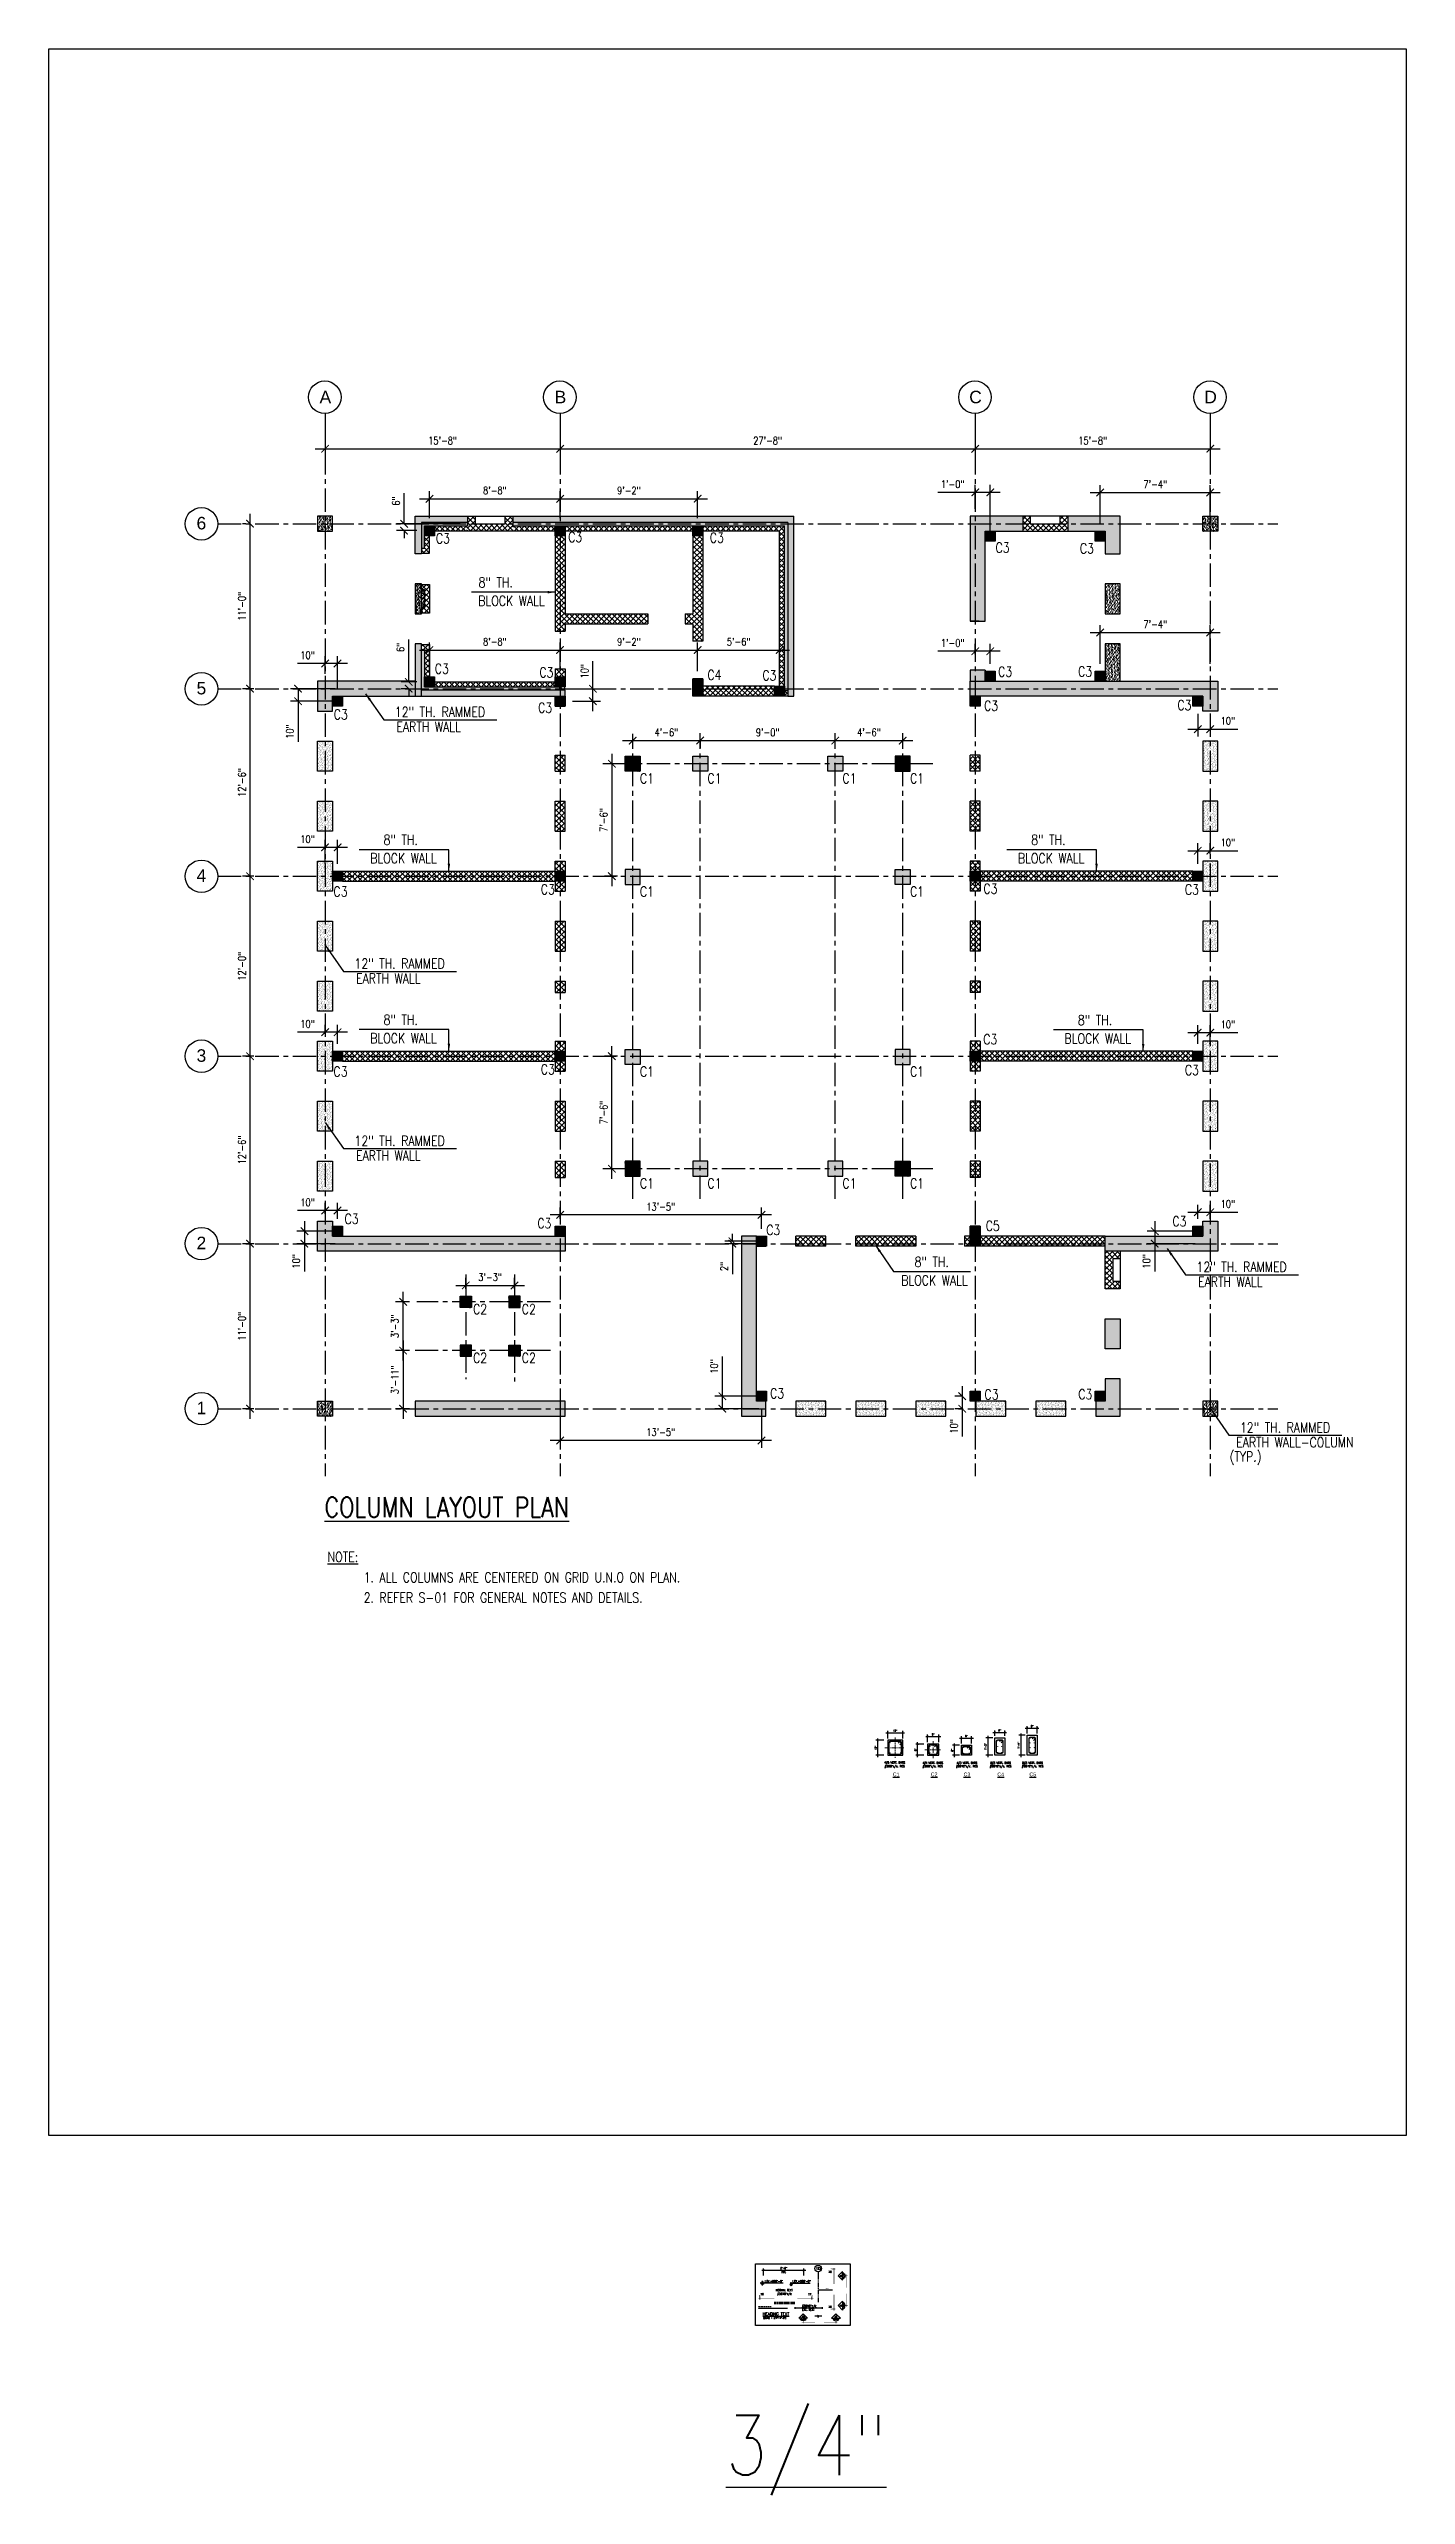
# Model space of a CAD drawing. Header units: inches. Extents: x 17147 to 26472, y -24737 to -16604.
# Drawn here: x 17532 to 18618, y -24685 to -22728 of the extents above; entities that cross this region are included whole.
import ezdxf
from ezdxf.enums import TextEntityAlignment as Align

# ---------------------------------------------------------------- set-up
doc = ezdxf.new("R2010")
doc.units = ezdxf.units.IN
doc.header["$MEASUREMENT"] = 0
for name, pattern in [('CENTER', [2, 1.25, -0.25, 0.25, -0.25]), ('CENTER2', [1.125, 0.75, -0.125, 0.125, -0.125]), ('HIDDEN', [0.375, 0.25, -0.125])]:
    doc.linetypes.add(name, pattern=pattern)
for name, color, linetype in [('A-HATCH RCC', 8, 'Continuous'), ('A-TEXT-P', 242, 'Continuous'), ('A-WALL-B', 33, 'Continuous'), ('A-WALL-RAMPED EARTH', 4, 'Continuous'), ('ARROW', 2, 'Continuous'), ('BEAM', 3, 'HIDDEN'), ('BOTT. BAR', 5, 'Continuous'), ('BREAK', 1, 'Continuous'), ('COL', 4, 'Continuous'), ('DIM', 2, 'Continuous'), ('DOOR', 4, 'Continuous'), ('DOT', 2, 'Continuous'), ('GC', 3, 'Continuous'), ('Grid line', 1, 'CENTER'), ('Grids', 1, 'CENTER'), ('GT', 4, 'Continuous'), ('HEADING', 4, 'Continuous'), ('L', 2, 'Continuous'), ('LEVEL', 2, 'Continuous'), ('SECMARK', 2, 'Continuous'), ('Steel', 4, 'Continuous'), ('TEXT2', 3, 'Continuous'), ('TEXT3', 4, 'Continuous'), ('TOP BAR', 5, 'HIDDEN'), ('WALL', 3, 'Continuous'), ('WALL HATCH', 252, 'Continuous')]:
    doc.layers.add(name, color=color, linetype=linetype)
doc.layers.add('GD', color=1, linetype='Continuous', lineweight=9)
doc.styles.add('16 scale', font='arial.ttf')
doc.styles.add('dim', font='arial.ttf')
doc.styles.add('DIM 1_1 (A)', font='simplex.shx', dxfattribs={"width": 0.8})
doc.styles.add('DIM 1_4 (A)', font='simplex.shx', dxfattribs={"width": 0.8})
doc.styles.add('DIM 1_8 (A)', font='simplex.shx', dxfattribs={"width": 0.8})
doc.styles.add('DIM 3_16 (A)', font='simplex.shx', dxfattribs={"width": 0.8})
doc.styles.add('DIM 3_4 (A)', font='simplex.shx', dxfattribs={"width": 0.8})
doc.dimstyles.new('DIM 3_16 (A)', dxfattribs={"dimtxt": 6, "dimasz": 6, "dimexe": 6, "dimexo": 6, "dimgap": 3, "dimtad": 1, "dimdec": 0, "dimzin": 3, "dimdsep": 46, "dimlunit": 4, "dimtxsty": 'DIM 3_16 (A)', "dimblk": 'ARCHTICK', "dimcen": 6, "dimdle": 8, "dimclrd": 2, "dimclre": 2, "dimclrt": 3, "dimadec": 0, "dimazin": 2, "dimtfac": 1, "dimtdec": 0, "dimtofl": 0, "dimtmove": 0, "dimatfit": 3, "dimfxl": 0, "dimtolj": 1, "dimtzin": 0, "dimlwd": -1, "dimlwe": -1, "dimarcsym": 0})
doc.dimstyles.new('DIM 3_4 (A)', dxfattribs={"dimtxt": 1.5, "dimasz": 1.5, "dimexe": 1.5, "dimexo": 1.5, "dimgap": 0.75, "dimtad": 1, "dimdec": 0, "dimzin": 3, "dimdsep": 46, "dimlunit": 4, "dimtxsty": 'DIM 3_4 (A)', "dimblk": 'ARCHTICK', "dimcen": 1.5, "dimdle": 1.5, "dimclrd": 2, "dimclre": 2, "dimclrt": 3, "dimadec": 0, "dimazin": 2, "dimtfac": 1, "dimtdec": 0, "dimtofl": 0, "dimtmove": 0, "dimatfit": 3, "dimfxl": 0, "dimtolj": 1, "dimtzin": 0, "dimlwd": -1, "dimlwe": -1, "dimarcsym": 0})
pattern_1 = [(45, (-13221152.085, -107067503.427), (-2.12132034356, 2.12132034356), []), (135, (-13221152.085, -107067503.427), (-2.12132034356, -2.12132034356), [])]
pattern_2 = [(127.5, (29315.3073, -78367.2337), (-1.92682377, -0.06299336), [0, -1.52, 0, -1.7, 0, -1.625]), (97.5, (29315.3073, -78367.2337), (-2.82214607, 1.7697767), [0, -0.82, 0, -1.37, 0, -0.525]), (57.5, (29315.3073, -78368.4637), (-0.005659054, 3.11414186), [0, -0.5, 0, -1.8, 0, -2.35]), (47.5, (29315.3073, -78368.4637), (-0.87767556, 3.0061266), [0, -0.25, 0, -1.18, 0, -1.35])]
pattern_3 = [(127.5, (29315.3073, -78319.2337), (-1.92682377, -0.06299336), [0, -1.52, 0, -1.7, 0, -1.625]), (97.5, (29315.3073, -78319.2337), (-2.82214607, 1.7697767), [0, -0.82, 0, -1.37, 0, -0.525]), (57.5, (29315.3073, -78320.4637), (-0.005659054, 3.11414186), [0, -0.5, 0, -1.8, 0, -2.35]), (47.5, (29315.3073, -78320.4637), (-0.87767556, 3.0061266), [0, -0.25, 0, -1.18, 0, -1.35])]
pattern_4 = [(127.5, (-13276982.5011, -107079011.9895), (-1.957652949317, -0.06400125184), [0, -1.54432, 0, -1.7272, 0, -1.651]), (97.5, (-13276982.501, -107079011.9895), (-2.867300402273, 1.79809313255), [0, -0.83312, 0, -1.39192, 0, -0.5334]), (57.5, (-13276982.5011, -107079013.2392), (-0.005748738714, 3.163969480966), [0, -0.508, 0, -1.8288, 0, -2.3876]), (47.5, (-13276982.501, -107079013.2392), (-0.89171729303, 3.05422580989), [0, -0.254, 0, -1.19888, 0, -1.3716])]
pattern_5 = [(127.5, (-13276982.5011, -107078831.9895), (-1.957652949317, -0.06400125184), [0, -1.54432, 0, -1.7272, 0, -1.651]), (97.5, (-13276982.501, -107078831.9895), (-2.867300402273, 1.79809313255), [0, -0.83312, 0, -1.39192, 0, -0.5334]), (57.5, (-13276982.5011, -107078833.2392), (-0.005748738714, 3.163969480966), [0, -0.508, 0, -1.8288, 0, -2.3876]), (47.5, (-13276982.501, -107078833.2392), (-0.89171729303, 3.05422580989), [0, -0.254, 0, -1.19888, 0, -1.3716])]
pattern_6 = [(127.5, (-13276982.5011, -107079010.9895), (-1.957652949317, -0.06400125184), [0, -1.54432, 0, -1.7272, 0, -1.651]), (97.5, (-13276982.501, -107079010.9895), (-2.867300402273, 1.79809313255), [0, -0.83312, 0, -1.39192, 0, -0.5334]), (57.5, (-13276982.5011, -107079012.2392), (-0.005748738714, 3.163969480966), [0, -0.508, 0, -1.8288, 0, -2.3876]), (47.5, (-13276982.501, -107079012.2392), (-0.89171729303, 3.05422580989), [0, -0.254, 0, -1.19888, 0, -1.3716])]
pattern_7 = [(127.5, (-13276982.5011, -107078735.9895), (-1.957652949317, -0.06400125184), [0, -1.54432, 0, -1.7272, 0, -1.651]), (97.5, (-13276982.501, -107078735.9895), (-2.867300402273, 1.79809313255), [0, -0.83312, 0, -1.39192, 0, -0.5334]), (57.5, (-13276982.5011, -107078737.2392), (-0.005748738714, 3.163969480966), [0, -0.508, 0, -1.8288, 0, -2.3876]), (47.5, (-13276982.501, -107078737.2392), (-0.89171729303, 3.05422580989), [0, -0.254, 0, -1.19888, 0, -1.3716])]
pattern_8 = [(45, (19023.4706, -23113.5436), (-2.12132, 2.12132), []), (135, (19023.4706, -23113.5436), (-2.12132, -2.12132), [])]
pattern_9 = [(45, (-40657.55235, -33702.42094), (-0.08838834765, 0.08838834765), [])]
pattern_10 = [(45, (-40657.55235, -33701.42094), (-0.08838834765, 0.08838834765), [])]
pattern_11 = [(45, (-40441.55235, -33702.42094), (-0.08838834765, 0.08838834765), [])]

msp = doc.modelspace()

# ---------------------------------------------------------------- texts
at = {"layer": 'A-TEXT-P', "color": 4, "char_height": 3, "width": 863.7811566, "attachment_point": 1, "style": '16 scale'}
for s, insert in [('\\A1;{\\LC1}', (18207.2788, -24107.05874)), ('\\A1;{\\LC2}', (18237.67597, -24107.05874)), ('\\A1;{\\LC3}', (18263.95941, -24107.05874)), ('\\A1;{\\LC4}', (18290.90788, -24107.05874)), ('\\A1;{\\LC5}', (18316.53532, -24107.05874))]:
    msp.add_mtext(s, dxfattribs=dict(at, insert=insert))
at = {"layer": 'GT', "color": 4, "style": 'dim'}
for s, p in [('A', (17753.43527, -23006.60466)), ('B', (17941.43527, -23006.60466)), ('C', (18273.43527, -23006.60466)), ('D', (18461.43527, -23006.60466)), ('6', (17654.27654, -23107.50098)), ('5', (17654.27654, -23239.50098)), ('4', (17654.27654, -23389.50098)), ('3', (17654.27654, -23533.43744)), ('2', (17654.27654, -23683.3739)), ('1', (17654.27654, -23815.3739))]:
    msp.add_text(s, height=10, dxfattribs=at).set_placement(p, align=Align.MIDDLE_CENTER)
at = {"layer": 'TEXT2', "style": 'DIM 3_16 (A)', "width": 0.8}
msp.add_text('%%UNOTE:', height=8, dxfattribs=at).set_placement((17767.43291, -23934.58569, 93148.33208), align=Align.MIDDLE_CENTER)
at = {"layer": 'TEXT2', "width": 0.8}
for s, height, style, p in [('1. ALL COLUMNS ARE CENTERED ON GRID U.N.O ON PLAN.', 8, 'DIM 3_16 (A)', (17784.10337, -23954.95617, 93148.33208)), ('2. REFER S-01 FOR GENERAL NOTES AND DETAILS.', 8, 'DIM 3_16 (A)', (17784.10337, -23971.13811, 93148.33208)), ('NORMAL TEXT', 1.675, 'DIM 3_4 (A)', (18113.72594, -24522.11995)), ('#3@10"c/c', 1.675, 'DIM 3_4 (A)', (18114.79822, -24525.01347)), ('#3@10"c/c', 1.675, 'DIM 3_4 (A)', (18134.58099, -24534.70022)), ('EXT. TEXT', 1.675, 'DIM 3_4 (A)', (18134.83579, -24537.61199))]:
    msp.add_text(s, height=height, dxfattribs=dict(at, style=style)).set_placement(p)
at = {"layer": 'TEXT2', "char_height": 1.675, "attachment_point": 5, "style": 'DIM 3_4 (A)'}
for s, insert in [('\\A1;4#5 VERT. BARS', (18208.78049, -24099.30658)), ('\\A1;#3@8"c/c. TIES', (18208.78049, -24102.33493)), ('\\A1;4#4 VERT. BARS', (18239.17766, -24099.57494)), ('\\A1;#3@8"c/c. TIES', (18239.17766, -24102.33493)), ('\\A1;#2@12"c/c. TIES', (18266.50237, -24102.33493)), ('\\A1;4#3 VERT. BARS', (18266.50237, -24099.57494)), ('\\A1;#2@12"c/c. TIES', (18293.45084, -24102.33493)), ('\\A1;6#3 VERT. BARS', (18293.45084, -24099.57494)), ('\\A1;#2@12"c/c. TIES', (18319.07828, -24102.33493)), ('\\A1;8#3 VERT. BARS', (18319.07828, -24099.57494))]:
    msp.add_mtext(s, dxfattribs=dict(at, insert=insert))
at = {"layer": 'TEXT3', "width": 0.8}
for s, height, style, p in [('C3', 8, 'DIM 1_4 (A)', (17841.83344, -23123.7158)), ('C3', 8, 'DIM 1_4 (A)', (17947.6829, -23122.65189)), ('C3', 8, 'DIM 1_4 (A)', (18060.92905, -23123.15939)), ('C3', 8, 'DIM 1_4 (A)', (18289.45282, -23131.1144)), ('C3', 8, 'DIM 1_4 (A)', (18356.89096, -23131.74091)), ('C3', 8, 'DIM 1_4 (A)', (17840.93882, -23228.00148)), ('C3', 8, 'DIM 1_4 (A)', (17924.58306, -23230.90954)), ('C4', 8, 'DIM 1_4 (A)', (18058.958, -23232.99958)), ('C3', 8, 'DIM 1_4 (A)', (18102.93836, -23233.30137)), ('C3', 8, 'DIM 1_4 (A)', (18291.51792, -23230.39091)), ('C3', 8, 'DIM 1_4 (A)', (18355.44781, -23230.18208)), ('C3', 8, 'DIM 1_4 (A)', (18434.89096, -23257.11063)), ('C3', 8, 'DIM 1_4 (A)', (17760.1319, -23264.55066)), ('C3', 8, 'DIM 1_4 (A)', (17923.54838, -23259.16159)), ('C3', 8, 'DIM 1_4 (A)', (18280.24279, -23257.60865)), ('C1', 8, 'DIM 1_4 (A)', (18005.03162, -23315.73848)), ('C1', 8, 'DIM 1_4 (A)', (18059.03162, -23315.73848)), ('C1', 8, 'DIM 1_4 (A)', (18167.03162, -23315.73848)), ('C1', 8, 'DIM 1_4 (A)', (18221.03162, -23315.73848)), ('C3', 8, 'DIM 1_4 (A)', (17759.91258, -23406.23848)), ('C3', 8, 'DIM 1_4 (A)', (17925.75466, -23404.50148)), ('C1', 8, 'DIM 1_4 (A)', (18005.03162, -23406.23848)), ('C1', 8, 'DIM 1_4 (A)', (18221.03162, -23406.23848)), ('C3', 8, 'DIM 1_4 (A)', (18279.7585, -23403.99801)), ('C3', 8, 'DIM 1_4 (A)', (18440.89096, -23404.60042)), ('C3', 8, 'DIM 1_4 (A)', (18279.64529, -23524.44407)), ('C3', 8, 'DIM 1_4 (A)', (17759.91258, -23550.23848)), ('C3', 8, 'DIM 1_4 (A)', (17925.75466, -23548.50148)), ('C1', 8, 'DIM 1_4 (A)', (18005.03162, -23550.23848)), ('C1', 8, 'DIM 1_4 (A)', (18221.03162, -23550.23848)), ('C3', 8, 'DIM 1_4 (A)', (18440.89096, -23549.03443)), ('C1', 8, 'DIM 1_4 (A)', (18005.03162, -23639.73848)), ('C1', 8, 'DIM 1_4 (A)', (18059.03162, -23639.73848)), ('C1', 8, 'DIM 1_4 (A)', (18167.03162, -23639.73848)), ('C1', 8, 'DIM 1_4 (A)', (18221.03162, -23639.73848)), ('C3', 8, 'DIM 1_4 (A)', (17768.78832, -23668.1267)), ('C3', 8, 'DIM 1_4 (A)', (17922.94803, -23671.63569)), ('C3', 8, 'DIM 1_4 (A)', (18106.08261, -23677.0079)), ('C5', 8, 'DIM 1_4 (A)', (18281.54419, -23673.67525)), ('C3', 8, 'DIM 1_4 (A)', (18430.87668, -23670.04199)), ('C2', 8, 'DIM 1_4 (A)', (17871.54973, -23740.31529)), ('C2', 8, 'DIM 1_4 (A)', (17910.54973, -23740.31529)), ('C2', 8, 'DIM 1_4 (A)', (17871.54973, -23779.31529)), ('C2', 8, 'DIM 1_4 (A)', (17910.54973, -23779.31529)), ('C3', 8, 'DIM 1_4 (A)', (18109.1023, -23807.75778)), ('C3', 8, 'DIM 1_4 (A)', (18280.58728, -23808.63367)), ('C3', 8, 'DIM 1_4 (A)', (18355.64101, -23808.43385)), ('%%U3/4"', 48, 'DIM 1_1 (A)', (18073.78853, -24669.13044))]:
    msp.add_text(s, height=height, dxfattribs=dict(at, style=style)).set_placement(p)
at = {"layer": 'TEXT3', "style": 'DIM 1_4 (A)', "width": 0.8}
for s, p in [('8" TH.', (17889.7152, -23154.89073)), ('BLOCK WALL', (17902.32649, -23169.65093)), ('12" TH. RAMMED', (17845.10073, -23258.57573)), ('EARTH WALL', (17836.08352, -23270.43402)), ('8" TH.', (17813.70056, -23360.89073)), ('8" TH.', (18331.70056, -23360.89073)), ('BLOCK WALL', (17815.90281, -23375.65093)), ('BLOCK WALL', (18333.90281, -23375.65093)), ('12" TH. RAMMED', (17812.83068, -23459.85116)), ('EARTH WALL', (17803.81348, -23471.70945)), ('8" TH.', (17813.70056, -23504.89073)), ('8" TH.', (18369.00458, -23505.10139)), ('BLOCK WALL', (17815.90281, -23519.65093)), ('BLOCK WALL', (18371.20683, -23519.86159)), ('12" TH. RAMMED', (17812.83068, -23601.68849)), ('EARTH WALL', (17803.81348, -23613.54678)), ('8" TH.', (18238.4253, -23698.57449)), ('12" TH. RAMMED', (18486.26824, -23702.57573)), ('BLOCK WALL', (18240.62755, -23713.33468)), ('EARTH WALL', (18477.25103, -23714.43402)), ('12" TH. RAMMED', (18521.01812, -23831.02853)), ('(TYP.)', (18489.42953, -23854.29905)), ('EARTH WALL-COLUMN', (18528.86134, -23842.88682))]:
    msp.add_text(s, height=8, dxfattribs=at).set_placement(p, align=Align.MIDDLE_CENTER)

# ---------------------------------------------------------------- blocks, each defined once
blk = doc.blocks.new('_ARCHTICK')
at = {"color": 0, "linetype": 'ByBlock', "const_width": 0.15}
blk.add_lwpolyline([(-0.5, -0.5), (0.5, 0.5)], dxfattribs=at)
blk = doc.blocks.new('*D68')
at = {"layer": 'DEFPOINTS', "color": 0, "transparency": 16777216}
for p in [(18195.2, -24081.3), (18201.7, -24081.3), (18201.7, -24093.3)]:
    blk.add_point(p, dxfattribs=at)
at = {"layer": 'L', "color": 2, "transparency": 16777216}
for p, q in [((18200.2, -24081.3), (18193.7, -24081.3)), ((18195.2, -24094.8), (18195.2, -24079.8)), ((18200.2, -24093.3), (18193.7, -24093.3))]:
    blk.add_line(p, q, dxfattribs=at)
at = {"layer": 'L', "color": 2, "transparency": 16777216, "xscale": 1.5, "yscale": 1.5, "zscale": 1.5}
for p, rotation in [((18195.2, -24081.3), 90), ((18195.2, -24093.3), 270)]:
    blk.add_blockref('_ARCHTICK', p, dxfattribs=dict(at, rotation=rotation))
at = {"layer": 'L', "color": 3, "transparency": 16777216, "insert": (18193.6, -24087.3), "char_height": 1.5, "attachment_point": 5, "rotation": 90, "style": 'DIM 3_4 (A)'}
blk.add_mtext('\\A1;12"', dxfattribs=at)
blk = doc.blocks.new('*D196')
at = {"layer": 'DEFPOINTS', "color": 0, "transparency": 16777216}
for p in [(18203.2, -24081.3), (18215.2, -24075.2), (18215.2, -24081.3)]:
    blk.add_point(p, dxfattribs=at)
at = {"layer": 'L', "color": 2, "transparency": 16777216}
for p, q in [((18201.7, -24075.2), (18216.7, -24075.2)), ((18203.2, -24079.8), (18203.2, -24073.7)), ((18215.2, -24079.8), (18215.2, -24073.7))]:
    blk.add_line(p, q, dxfattribs=at)
at = {"layer": 'L', "color": 2, "transparency": 16777216, "xscale": 1.5, "yscale": 1.5, "zscale": 1.5, "rotation": 180}
blk.add_blockref('_ARCHTICK', (18203.2, -24075.2), dxfattribs=at)
at = {"layer": 'L', "color": 2, "transparency": 16777216, "xscale": 1.5, "yscale": 1.5, "zscale": 1.5}
blk.add_blockref('_ARCHTICK', (18215.2, -24075.2), dxfattribs=at)
at = {"layer": 'L', "color": 3, "transparency": 16777216, "insert": (18209.2, -24073.6), "char_height": 1.5, "attachment_point": 5, "style": 'DIM 3_4 (A)'}
blk.add_mtext('\\A1;12"', dxfattribs=at)
blk = doc.blocks.new('*D69')
at = {"layer": 'DEFPOINTS', "color": 0, "transparency": 16777216}
for p in [(18227.1, -24084.3), (18233.6, -24084.3), (18233.6, -24093.3)]:
    blk.add_point(p, dxfattribs=at)
at = {"layer": 'L', "color": 2, "transparency": 16777216}
for p, q in [((18232.1, -24084.3), (18225.6, -24084.3)), ((18227.1, -24094.8), (18227.1, -24082.8)), ((18232.1, -24093.3), (18225.6, -24093.3))]:
    blk.add_line(p, q, dxfattribs=at)
at = {"layer": 'L', "color": 2, "transparency": 16777216, "xscale": 1.5, "yscale": 1.5, "zscale": 1.5}
for p, rotation in [((18227.1, -24084.3), 90), ((18227.1, -24093.3), 270)]:
    blk.add_blockref('_ARCHTICK', p, dxfattribs=dict(at, rotation=rotation))
at = {"layer": 'L', "color": 3, "transparency": 16777216, "insert": (18225.5, -24088.8), "char_height": 1.5, "attachment_point": 5, "rotation": 90, "style": 'DIM 3_4 (A)'}
blk.add_mtext('\\A1;9"', dxfattribs=at)
blk = doc.blocks.new('*D197')
at = {"layer": 'DEFPOINTS', "color": 0, "transparency": 16777216}
for p in [(18235.1, -24084.3), (18244.1, -24078.2), (18244.1, -24084.3)]:
    blk.add_point(p, dxfattribs=at)
at = {"layer": 'L', "color": 2, "transparency": 16777216}
for p, q in [((18233.6, -24078.2), (18245.6, -24078.2)), ((18235.1, -24082.8), (18235.1, -24076.7)), ((18244.1, -24082.8), (18244.1, -24076.7))]:
    blk.add_line(p, q, dxfattribs=at)
at = {"layer": 'L', "color": 2, "transparency": 16777216, "xscale": 1.5, "yscale": 1.5, "zscale": 1.5, "rotation": 180}
blk.add_blockref('_ARCHTICK', (18235.1, -24078.2), dxfattribs=at)
at = {"layer": 'L', "color": 2, "transparency": 16777216, "xscale": 1.5, "yscale": 1.5, "zscale": 1.5}
blk.add_blockref('_ARCHTICK', (18244.1, -24078.2), dxfattribs=at)
at = {"layer": 'L', "color": 3, "transparency": 16777216, "insert": (18239.6, -24076.6), "char_height": 1.5, "attachment_point": 5, "style": 'DIM 3_4 (A)'}
blk.add_mtext('\\A1;9"', dxfattribs=at)
blk = doc.blocks.new('*D90')
at = {"layer": 'DEFPOINTS', "color": 0, "transparency": 16777216}
for p in [(18262.2, -24085.3), (18270.2, -24079.5), (18270.2, -24085.3)]:
    blk.add_point(p, dxfattribs=at)
at = {"layer": 'L', "color": 2, "transparency": 16777216}
for p, q in [((18260.7, -24079.5), (18271.7, -24079.5)), ((18262.2, -24083.8), (18262.2, -24078)), ((18270.2, -24083.8), (18270.2, -24078))]:
    blk.add_line(p, q, dxfattribs=at)
at = {"layer": 'L', "color": 2, "transparency": 16777216, "xscale": 1.5, "yscale": 1.5, "zscale": 1.5, "rotation": 180}
blk.add_blockref('_ARCHTICK', (18262.2, -24079.5), dxfattribs=at)
at = {"layer": 'L', "color": 2, "transparency": 16777216, "xscale": 1.5, "yscale": 1.5, "zscale": 1.5}
blk.add_blockref('_ARCHTICK', (18270.2, -24079.5), dxfattribs=at)
at = {"layer": 'L', "color": 3, "transparency": 16777216, "insert": (18266.2, -24077.8), "char_height": 1.5, "attachment_point": 5, "style": 'DIM 3_4 (A)'}
blk.add_mtext('\\A1;8"', dxfattribs=at)
blk = doc.blocks.new('*D91')
at = {"layer": 'DEFPOINTS', "color": 0, "transparency": 16777216}
for p in [(18262.2, -24085.3), (18256.4, -24093.3), (18262.2, -24093.3)]:
    blk.add_point(p, dxfattribs=at)
at = {"layer": 'L', "color": 2, "transparency": 16777216}
for p, q in [((18260.7, -24085.3), (18254.9, -24085.3)), ((18256.4, -24083.8), (18256.4, -24094.8)), ((18260.7, -24093.3), (18254.9, -24093.3))]:
    blk.add_line(p, q, dxfattribs=at)
at = {"layer": 'L', "color": 2, "transparency": 16777216, "xscale": 1.5, "yscale": 1.5, "zscale": 1.5}
for p, rotation in [((18256.4, -24085.3), 90), ((18256.4, -24093.3), 270)]:
    blk.add_blockref('_ARCHTICK', p, dxfattribs=dict(at, rotation=rotation))
at = {"layer": 'L', "color": 3, "transparency": 16777216, "insert": (18254.7, -24089.3), "char_height": 1.5, "attachment_point": 5, "rotation": 90, "style": 'DIM 3_4 (A)'}
blk.add_mtext('\\A1;8"', dxfattribs=at)
blk = doc.blocks.new('*D92')
at = {"layer": 'DEFPOINTS', "color": 0, "transparency": 16777216}
for p in [(17753.2, -23029.4), (17941.2, -23029.6), (17941.2, -23048)]:
    blk.add_point(p, dxfattribs=at)
at = {"layer": 'DIM', "color": 2, "transparency": 16777216}
for p, q in [((17745.2, -23048), (17949.2, -23048)), ((17753.2, -23035.4), (17753.2, -23054)), ((17941.2, -23035.6), (17941.2, -23054))]:
    blk.add_line(p, q, dxfattribs=at)
at = {"layer": 'DIM', "color": 2, "transparency": 16777216, "xscale": 6, "yscale": 6, "zscale": 6, "rotation": 180}
blk.add_blockref('_ARCHTICK', (17753.2, -23048), dxfattribs=at)
at = {"layer": 'DIM', "color": 2, "transparency": 16777216, "xscale": 6, "yscale": 6, "zscale": 6}
blk.add_blockref('_ARCHTICK', (17941.2, -23048), dxfattribs=at)
at = {"layer": 'DIM', "color": 3, "transparency": 16777216, "insert": (17847.2, -23041.5), "char_height": 6, "attachment_point": 5, "style": 'DIM 3_16 (A)'}
blk.add_mtext('\\A1;15\'-8"', dxfattribs=at)
blk = doc.blocks.new('*D93')
at = {"layer": 'DEFPOINTS', "color": 0, "transparency": 16777216}
for p in [(17693.2, -23108), (17695.8, -23108), (17702.3, -23240)]:
    blk.add_point(p, dxfattribs=at)
at = {"layer": 'DIM', "color": 2, "transparency": 16777216}
for p, q in [((17689.8, -23108), (17687.2, -23108)), ((17693.2, -23248), (17693.2, -23100)), ((17696.3, -23240), (17687.2, -23240))]:
    blk.add_line(p, q, dxfattribs=at)
at = {"layer": 'DIM', "color": 2, "transparency": 16777216, "xscale": 6, "yscale": 6, "zscale": 6}
for p, rotation in [((17693.2, -23108), 90), ((17693.2, -23240), 270)]:
    blk.add_blockref('_ARCHTICK', p, dxfattribs=dict(at, rotation=rotation))
at = {"layer": 'DIM', "color": 3, "transparency": 16777216, "insert": (17686.7, -23174), "char_height": 6, "attachment_point": 5, "rotation": 90, "style": 'DIM 3_16 (A)'}
blk.add_mtext('\\A1;11\'-0"', dxfattribs=at)
blk = doc.blocks.new('*D94')
at = {"layer": 'DEFPOINTS', "color": 0, "transparency": 16777216}
for p in [(17693.2, -23240), (17695.5, -23240), (17702.2, -23390)]:
    blk.add_point(p, dxfattribs=at)
at = {"layer": 'DIM', "color": 2, "transparency": 16777216}
for p, q in [((17689.5, -23240), (17687.2, -23240)), ((17693.2, -23398), (17693.2, -23232)), ((17696.2, -23390), (17687.2, -23390))]:
    blk.add_line(p, q, dxfattribs=at)
at = {"layer": 'DIM', "color": 2, "transparency": 16777216, "xscale": 6, "yscale": 6, "zscale": 6}
for p, rotation in [((17693.2, -23240), 90), ((17693.2, -23390), 270)]:
    blk.add_blockref('_ARCHTICK', p, dxfattribs=dict(at, rotation=rotation))
at = {"layer": 'DIM', "color": 3, "transparency": 16777216, "insert": (17686.7, -23315), "char_height": 6, "attachment_point": 5, "rotation": 90, "style": 'DIM 3_16 (A)'}
blk.add_mtext('\\A1;12\'-6"', dxfattribs=at)
blk = doc.blocks.new('*D95')
at = {"layer": 'DEFPOINTS', "color": 0, "transparency": 16777216}
for p in [(17693.2, -23390), (17695.5, -23390), (17702.2, -23534)]:
    blk.add_point(p, dxfattribs=at)
at = {"layer": 'DIM', "color": 2, "transparency": 16777216}
for p, q in [((17693.2, -23542), (17693.2, -23382)), ((17689.5, -23390), (17687.2, -23390)), ((17696.2, -23534), (17687.2, -23534))]:
    blk.add_line(p, q, dxfattribs=at)
at = {"layer": 'DIM', "color": 2, "transparency": 16777216, "xscale": 6, "yscale": 6, "zscale": 6}
for p, rotation in [((17693.2, -23390), 90), ((17693.2, -23534), 270)]:
    blk.add_blockref('_ARCHTICK', p, dxfattribs=dict(at, rotation=rotation))
at = {"layer": 'DIM', "color": 3, "transparency": 16777216, "insert": (17686.7, -23462), "char_height": 6, "attachment_point": 5, "rotation": 90, "style": 'DIM 3_16 (A)'}
blk.add_mtext('\\A1;12\'-0"', dxfattribs=at)
blk = doc.blocks.new('*D96')
at = {"layer": 'DEFPOINTS', "color": 0, "transparency": 16777216}
for p in [(17693.2, -23534), (17695.5, -23534), (17702.5, -23684)]:
    blk.add_point(p, dxfattribs=at)
at = {"layer": 'DIM', "color": 2, "transparency": 16777216}
for p, q in [((17689.5, -23534), (17687.2, -23534)), ((17693.2, -23692), (17693.2, -23526)), ((17696.5, -23684), (17687.2, -23684))]:
    blk.add_line(p, q, dxfattribs=at)
at = {"layer": 'DIM', "color": 2, "transparency": 16777216, "xscale": 6, "yscale": 6, "zscale": 6}
for p, rotation in [((17693.2, -23534), 90), ((17693.2, -23684), 270)]:
    blk.add_blockref('_ARCHTICK', p, dxfattribs=dict(at, rotation=rotation))
at = {"layer": 'DIM', "color": 3, "transparency": 16777216, "insert": (17686.7, -23609), "char_height": 6, "attachment_point": 5, "rotation": 90, "style": 'DIM 3_16 (A)'}
blk.add_mtext('\\A1;12\'-6"', dxfattribs=at)
blk = doc.blocks.new('*D97')
at = {"layer": 'DEFPOINTS', "color": 0, "transparency": 16777216}
for p in [(17693.2, -23684), (17695.7, -23684), (17702.1, -23816)]:
    blk.add_point(p, dxfattribs=at)
at = {"layer": 'DIM', "color": 2, "transparency": 16777216}
for p, q in [((17693.2, -23824), (17693.2, -23676)), ((17689.7, -23684), (17687.2, -23684)), ((17696.1, -23816), (17687.2, -23816))]:
    blk.add_line(p, q, dxfattribs=at)
at = {"layer": 'DIM', "color": 2, "transparency": 16777216, "xscale": 6, "yscale": 6, "zscale": 6}
for p, rotation in [((17693.2, -23684), 90), ((17693.2, -23816), 270)]:
    blk.add_blockref('_ARCHTICK', p, dxfattribs=dict(at, rotation=rotation))
at = {"layer": 'DIM', "color": 3, "transparency": 16777216, "insert": (17686.7, -23750), "char_height": 6, "attachment_point": 5, "rotation": 90, "style": 'DIM 3_16 (A)'}
blk.add_mtext('\\A1;11\'-0"', dxfattribs=at)
blk = doc.blocks.new('*D98')
at = {"layer": 'DEFPOINTS', "color": 0, "transparency": 16777216}
for p in [(17941.2, -23029.4), (18273.2, -23029.7), (18273.2, -23048)]:
    blk.add_point(p, dxfattribs=at)
at = {"layer": 'DIM', "color": 2, "transparency": 16777216}
for p, q in [((17933.2, -23048), (18281.2, -23048)), ((17941.2, -23035.4), (17941.2, -23054)), ((18273.2, -23035.7), (18273.2, -23054))]:
    blk.add_line(p, q, dxfattribs=at)
at = {"layer": 'DIM', "color": 2, "transparency": 16777216, "xscale": 6, "yscale": 6, "zscale": 6, "rotation": 180}
blk.add_blockref('_ARCHTICK', (17941.2, -23048), dxfattribs=at)
at = {"layer": 'DIM', "color": 2, "transparency": 16777216, "xscale": 6, "yscale": 6, "zscale": 6}
blk.add_blockref('_ARCHTICK', (18273.2, -23048), dxfattribs=at)
at = {"layer": 'DIM', "color": 3, "transparency": 16777216, "insert": (18107.2, -23041.5), "char_height": 6, "attachment_point": 5, "style": 'DIM 3_16 (A)'}
blk.add_mtext('\\A1;27\'-8"', dxfattribs=at)
blk = doc.blocks.new('*D99')
at = {"layer": 'DEFPOINTS', "color": 0, "transparency": 16777216}
for p in [(18273.2, -23029.5), (18461.2, -23029.7), (18461.2, -23048)]:
    blk.add_point(p, dxfattribs=at)
at = {"layer": 'DIM', "color": 2, "transparency": 16777216}
for p, q in [((18265.2, -23048), (18469.2, -23048)), ((18273.2, -23035.5), (18273.2, -23054)), ((18461.2, -23035.7), (18461.2, -23054))]:
    blk.add_line(p, q, dxfattribs=at)
at = {"layer": 'DIM', "color": 2, "transparency": 16777216, "xscale": 6, "yscale": 6, "zscale": 6, "rotation": 180}
blk.add_blockref('_ARCHTICK', (18273.2, -23048), dxfattribs=at)
at = {"layer": 'DIM', "color": 2, "transparency": 16777216, "xscale": 6, "yscale": 6, "zscale": 6}
blk.add_blockref('_ARCHTICK', (18461.2, -23048), dxfattribs=at)
at = {"layer": 'DIM', "color": 3, "transparency": 16777216, "insert": (18367.2, -23041.5), "char_height": 6, "attachment_point": 5, "style": 'DIM 3_16 (A)'}
blk.add_mtext('\\A1;15\'-8"', dxfattribs=at)
blk = doc.blocks.new('*D100')
at = {"layer": 'DEFPOINTS', "color": 0, "transparency": 16777216}
for p in [(17815.6, -23730.5), (17826.6, -23730.5), (17826.6, -23769.5)]:
    blk.add_point(p, dxfattribs=at)
at = {"layer": 'DIM', "color": 2, "transparency": 16777216}
for p, q in [((17820.6, -23730.5), (17809.6, -23730.5)), ((17815.6, -23777.5), (17815.6, -23722.5)), ((17820.6, -23769.5), (17809.6, -23769.5))]:
    blk.add_line(p, q, dxfattribs=at)
at = {"layer": 'DIM', "color": 2, "transparency": 16777216, "xscale": 6, "yscale": 6, "zscale": 6}
for p, rotation in [((17815.6, -23730.5), 90), ((17815.6, -23769.5), 270)]:
    blk.add_blockref('_ARCHTICK', p, dxfattribs=dict(at, rotation=rotation))
at = {"layer": 'DIM', "color": 3, "transparency": 16777216, "insert": (17809, -23750), "char_height": 6, "attachment_point": 5, "rotation": 90, "style": 'DIM 3_16 (A)'}
blk.add_mtext('\\A1;3\'-3"', dxfattribs=at)
blk = doc.blocks.new('*D101')
at = {"layer": 'DEFPOINTS', "color": 0, "transparency": 16777216}
for p in [(17826.6, -23769.5), (17815.6, -23816), (17826.6, -23816)]:
    blk.add_point(p, dxfattribs=at)
at = {"layer": 'DIM', "color": 2, "transparency": 16777216}
for p, q in [((17820.6, -23769.5), (17809.6, -23769.5)), ((17815.6, -23761.5), (17815.6, -23824)), ((17820.6, -23816), (17809.6, -23816))]:
    blk.add_line(p, q, dxfattribs=at)
at = {"layer": 'DIM', "color": 2, "transparency": 16777216, "xscale": 6, "yscale": 6, "zscale": 6}
for p, rotation in [((17815.6, -23769.5), 90), ((17815.6, -23816), 270)]:
    blk.add_blockref('_ARCHTICK', p, dxfattribs=dict(at, rotation=rotation))
at = {"layer": 'DIM', "color": 3, "transparency": 16777216, "insert": (17809, -23792.8), "char_height": 6, "attachment_point": 5, "rotation": 90, "style": 'DIM 3_16 (A)'}
blk.add_mtext('\\A1;3\'-11"', dxfattribs=at)
blk = doc.blocks.new('HEAD')
at = {"layer": 'HEADING', "style": 'DIM 1_1 (A)', "width": 0.8}
blk.add_attdef('A', (1, 0.23), '', height=2, dxfattribs=at)
at = {"layer": 'TEXT2', "style": 'DIM 1_1 (A)', "width": 0.8}
blk.add_attdef('B', (1.35, -1.34), '', height=1, dxfattribs=at)
blk = doc.blocks.new('*D133')
at = {"layer": 'DEFPOINTS', "color": 0, "transparency": 16777216}
for p in [(18288.8, -24079.3), (18296.8, -24075), (18296.8, -24079.3)]:
    blk.add_point(p, dxfattribs=at)
at = {"layer": 'L', "color": 2, "transparency": 16777216}
for p, q in [((18287.3, -24075), (18298.3, -24075)), ((18288.8, -24077.8), (18288.8, -24073.5)), ((18296.8, -24077.8), (18296.8, -24073.5))]:
    blk.add_line(p, q, dxfattribs=at)
at = {"layer": 'L', "color": 2, "transparency": 16777216, "xscale": 1.5, "yscale": 1.5, "zscale": 1.5, "rotation": 180}
blk.add_blockref('_ARCHTICK', (18288.8, -24075), dxfattribs=at)
at = {"layer": 'L', "color": 2, "transparency": 16777216, "xscale": 1.5, "yscale": 1.5, "zscale": 1.5}
blk.add_blockref('_ARCHTICK', (18296.8, -24075), dxfattribs=at)
at = {"layer": 'L', "color": 3, "transparency": 16777216, "insert": (18292.8, -24073.3), "char_height": 1.5, "attachment_point": 5, "style": 'DIM 3_4 (A)'}
blk.add_mtext('\\A1;8"', dxfattribs=at)
blk = doc.blocks.new('*D134')
at = {"layer": 'DEFPOINTS', "color": 0, "transparency": 16777216}
for p in [(18288.8, -24079.3), (18283.2, -24093.3), (18288.8, -24093.3)]:
    blk.add_point(p, dxfattribs=at)
at = {"layer": 'L', "color": 2, "transparency": 16777216}
for p, q in [((18287.3, -24079.3), (18281.7, -24079.3)), ((18283.2, -24077.8), (18283.2, -24094.8)), ((18287.3, -24093.3), (18281.7, -24093.3))]:
    blk.add_line(p, q, dxfattribs=at)
at = {"layer": 'L', "color": 2, "transparency": 16777216, "xscale": 1.5, "yscale": 1.5, "zscale": 1.5}
for p, rotation in [((18283.2, -24079.3), 90), ((18283.2, -24093.3), 270)]:
    blk.add_blockref('_ARCHTICK', p, dxfattribs=dict(at, rotation=rotation))
at = {"layer": 'L', "color": 3, "transparency": 16777216, "insert": (18281.5, -24086.3), "char_height": 1.5, "attachment_point": 5, "rotation": 90, "style": 'DIM 3_4 (A)'}
blk.add_mtext('\\A1;1\'-2"', dxfattribs=at)
blk = doc.blocks.new('*D135')
at = {"layer": 'DEFPOINTS', "color": 0, "transparency": 16777216}
for p in [(18314.7, -24077.3), (18322.7, -24071.5), (18322.7, -24077.3)]:
    blk.add_point(p, dxfattribs=at)
at = {"layer": 'L', "color": 2, "transparency": 16777216}
for p, q in [((18314.7, -24075.8), (18314.7, -24070)), ((18322.7, -24075.8), (18322.7, -24070)), ((18313.2, -24071.5), (18324.2, -24071.5))]:
    blk.add_line(p, q, dxfattribs=at)
at = {"layer": 'L', "color": 2, "transparency": 16777216, "xscale": 1.5, "yscale": 1.5, "zscale": 1.5, "rotation": 180}
blk.add_blockref('_ARCHTICK', (18314.7, -24071.5), dxfattribs=at)
at = {"layer": 'L', "color": 2, "transparency": 16777216, "xscale": 1.5, "yscale": 1.5, "zscale": 1.5}
blk.add_blockref('_ARCHTICK', (18322.7, -24071.5), dxfattribs=at)
at = {"layer": 'L', "color": 3, "transparency": 16777216, "insert": (18318.7, -24069.9), "char_height": 1.5, "attachment_point": 5, "style": 'DIM 3_4 (A)'}
blk.add_mtext('\\A1;8"', dxfattribs=at)
blk = doc.blocks.new('*D136')
at = {"layer": 'DEFPOINTS', "color": 0, "transparency": 16777216}
for p in [(18314.7, -24077.3), (18309.6, -24093.3), (18314.7, -24093.3)]:
    blk.add_point(p, dxfattribs=at)
at = {"layer": 'L', "color": 2, "transparency": 16777216}
for p, q in [((18313.2, -24077.3), (18308.1, -24077.3)), ((18309.6, -24075.8), (18309.6, -24094.8)), ((18313.2, -24093.3), (18308.1, -24093.3))]:
    blk.add_line(p, q, dxfattribs=at)
at = {"layer": 'L', "color": 2, "transparency": 16777216, "xscale": 1.5, "yscale": 1.5, "zscale": 1.5}
for p, rotation in [((18309.6, -24077.3), 90), ((18309.6, -24093.3), 270)]:
    blk.add_blockref('_ARCHTICK', p, dxfattribs=dict(at, rotation=rotation))
at = {"layer": 'L', "color": 3, "transparency": 16777216, "insert": (18307.9, -24085.3), "char_height": 1.5, "attachment_point": 5, "rotation": 90, "style": 'DIM 3_4 (A)'}
blk.add_mtext('\\A1;1\'-4"', dxfattribs=at)
blk = doc.blocks.new('*D137')
at = {"layer": 'DEFPOINTS', "color": 0, "transparency": 16777216}
for p in [(17999.2, -23276), (18053.2, -23276), (18053.2, -23281.5)]:
    blk.add_point(p, dxfattribs=at)
at = {"layer": 'LEVEL', "color": 2, "transparency": 16777216}
for p, q in [((17991.2, -23281.5), (18061.2, -23281.5)), ((17999.2, -23282), (17999.2, -23287.5)), ((18053.2, -23282), (18053.2, -23287.5))]:
    blk.add_line(p, q, dxfattribs=at)
at = {"layer": 'LEVEL', "color": 2, "transparency": 16777216, "xscale": 6, "yscale": 6, "zscale": 6, "rotation": 180}
blk.add_blockref('_ARCHTICK', (17999.2, -23281.5), dxfattribs=at)
at = {"layer": 'LEVEL', "color": 2, "transparency": 16777216, "xscale": 6, "yscale": 6, "zscale": 6}
blk.add_blockref('_ARCHTICK', (18053.2, -23281.5), dxfattribs=at)
at = {"layer": 'LEVEL', "color": 3, "transparency": 16777216, "insert": (18026.2, -23274.9), "char_height": 6, "attachment_point": 5, "style": 'DIM 3_16 (A)'}
blk.add_mtext('\\A1;4\'-6"', dxfattribs=at)
blk = doc.blocks.new('*D138')
at = {"layer": 'DEFPOINTS', "color": 0, "transparency": 16777216}
for p in [(18161.2, -23281.5), (18053.2, -23294), (18161.2, -23294)]:
    blk.add_point(p, dxfattribs=at)
at = {"layer": 'LEVEL', "color": 2, "transparency": 16777216}
for p, q in [((18045.2, -23281.5), (18169.2, -23281.5)), ((18053.2, -23288), (18053.2, -23275.5)), ((18161.2, -23288), (18161.2, -23275.5))]:
    blk.add_line(p, q, dxfattribs=at)
at = {"layer": 'LEVEL', "color": 2, "transparency": 16777216, "xscale": 6, "yscale": 6, "zscale": 6, "rotation": 180}
blk.add_blockref('_ARCHTICK', (18053.2, -23281.5), dxfattribs=at)
at = {"layer": 'LEVEL', "color": 2, "transparency": 16777216, "xscale": 6, "yscale": 6, "zscale": 6}
blk.add_blockref('_ARCHTICK', (18161.2, -23281.5), dxfattribs=at)
at = {"layer": 'LEVEL', "color": 3, "transparency": 16777216, "insert": (18107.2, -23274.9), "char_height": 6, "attachment_point": 5, "style": 'DIM 3_16 (A)'}
blk.add_mtext('\\A1;9\'-0"', dxfattribs=at)
blk = doc.blocks.new('*D139')
at = {"layer": 'DEFPOINTS', "color": 0, "transparency": 16777216}
for p in [(18215.2, -23281.5), (18161.2, -23294), (18215.2, -23294)]:
    blk.add_point(p, dxfattribs=at)
at = {"layer": 'LEVEL', "color": 2, "transparency": 16777216}
for p, q in [((18153.2, -23281.5), (18223.2, -23281.5)), ((18161.2, -23288), (18161.2, -23275.5)), ((18215.2, -23288), (18215.2, -23275.5))]:
    blk.add_line(p, q, dxfattribs=at)
at = {"layer": 'LEVEL', "color": 2, "transparency": 16777216, "xscale": 6, "yscale": 6, "zscale": 6, "rotation": 180}
blk.add_blockref('_ARCHTICK', (18161.2, -23281.5), dxfattribs=at)
at = {"layer": 'LEVEL', "color": 2, "transparency": 16777216, "xscale": 6, "yscale": 6, "zscale": 6}
blk.add_blockref('_ARCHTICK', (18215.2, -23281.5), dxfattribs=at)
at = {"layer": 'LEVEL', "color": 3, "transparency": 16777216, "insert": (18188.2, -23274.9), "char_height": 6, "attachment_point": 5, "style": 'DIM 3_16 (A)'}
blk.add_mtext('\\A1;4\'-6"', dxfattribs=at)
blk = doc.blocks.new('*D140')
at = {"layer": 'DEFPOINTS', "color": 0, "transparency": 16777216}
for p in [(17993.2, -23300), (17982.6, -23390), (17993.2, -23390)]:
    blk.add_point(p, dxfattribs=at)
at = {"layer": 'LEVEL', "color": 2, "transparency": 16777216}
for p, q in [((17987.2, -23300), (17976.6, -23300)), ((17982.6, -23292), (17982.6, -23398)), ((17987.2, -23390), (17976.6, -23390))]:
    blk.add_line(p, q, dxfattribs=at)
at = {"layer": 'LEVEL', "color": 2, "transparency": 16777216, "xscale": 6, "yscale": 6, "zscale": 6}
for p, rotation in [((17982.6, -23300), 90), ((17982.6, -23390), 270)]:
    blk.add_blockref('_ARCHTICK', p, dxfattribs=dict(at, rotation=rotation))
at = {"layer": 'LEVEL', "color": 3, "transparency": 16777216, "insert": (17976, -23345), "char_height": 6, "attachment_point": 5, "rotation": 90, "style": 'DIM 3_16 (A)'}
blk.add_mtext('\\A1;7\'-6"', dxfattribs=at)
blk = doc.blocks.new('*D141')
at = {"layer": 'DEFPOINTS', "color": 0, "transparency": 16777216}
for p in [(17982.6, -23534), (17993.2, -23534), (17993.2, -23624)]:
    blk.add_point(p, dxfattribs=at)
at = {"layer": 'LEVEL', "color": 2, "transparency": 16777216}
for p, q in [((17987.2, -23534), (17976.6, -23534)), ((17982.6, -23632), (17982.6, -23526)), ((17987.2, -23624), (17976.6, -23624))]:
    blk.add_line(p, q, dxfattribs=at)
at = {"layer": 'LEVEL', "color": 2, "transparency": 16777216, "xscale": 6, "yscale": 6, "zscale": 6}
for p, rotation in [((17982.6, -23534), 90), ((17982.6, -23624), 270)]:
    blk.add_blockref('_ARCHTICK', p, dxfattribs=dict(at, rotation=rotation))
at = {"layer": 'LEVEL', "color": 3, "transparency": 16777216, "insert": (17976, -23579), "char_height": 6, "attachment_point": 5, "rotation": 90, "style": 'DIM 3_16 (A)'}
blk.add_mtext('\\A1;7\'-6"', dxfattribs=at)
blk = doc.blocks.new('*D142')
at = {"layer": 'DEFPOINTS', "color": 0, "transparency": 16777216}
for p in [(18051.2, -23088), (17941.2, -23109.5), (18051.2, -23109.5)]:
    blk.add_point(p, dxfattribs=at)
at = {"layer": 'LEVEL', "color": 2, "transparency": 16777216}
for p, q in [((17933.2, -23088), (18059.2, -23088)), ((17941.2, -23103.5), (17941.2, -23082)), ((18051.2, -23103.5), (18051.2, -23082))]:
    blk.add_line(p, q, dxfattribs=at)
at = {"layer": 'LEVEL', "color": 2, "transparency": 16777216, "xscale": 6, "yscale": 6, "zscale": 6, "rotation": 180}
blk.add_blockref('_ARCHTICK', (17941.2, -23088), dxfattribs=at)
at = {"layer": 'LEVEL', "color": 2, "transparency": 16777216, "xscale": 6, "yscale": 6, "zscale": 6}
blk.add_blockref('_ARCHTICK', (18051.2, -23088), dxfattribs=at)
at = {"layer": 'LEVEL', "color": 3, "transparency": 16777216, "insert": (17996.2, -23081.4), "char_height": 6, "attachment_point": 5, "style": 'DIM 3_16 (A)'}
blk.add_mtext('\\A1;9\'-2"', dxfattribs=at)
blk = doc.blocks.new('*D143')
at = {"layer": 'DEFPOINTS', "color": 0, "transparency": 16777216}
for p in [(17941.2, -23088), (17836.7, -23109.5), (17941.2, -23109.5)]:
    blk.add_point(p, dxfattribs=at)
at = {"layer": 'LEVEL', "color": 2, "transparency": 16777216}
for p, q in [((17828.7, -23088), (17949.2, -23088)), ((17836.7, -23103.5), (17836.7, -23082)), ((17941.2, -23103.5), (17941.2, -23082))]:
    blk.add_line(p, q, dxfattribs=at)
at = {"layer": 'LEVEL', "color": 2, "transparency": 16777216, "xscale": 6, "yscale": 6, "zscale": 6, "rotation": 180}
blk.add_blockref('_ARCHTICK', (17836.7, -23088), dxfattribs=at)
at = {"layer": 'LEVEL', "color": 2, "transparency": 16777216, "xscale": 6, "yscale": 6, "zscale": 6}
blk.add_blockref('_ARCHTICK', (17941.2, -23088), dxfattribs=at)
at = {"layer": 'LEVEL', "color": 3, "transparency": 16777216, "insert": (17889, -23081.4), "char_height": 6, "attachment_point": 5, "style": 'DIM 3_16 (A)'}
blk.add_mtext('\\A1;8\'-8"', dxfattribs=at)
blk = doc.blocks.new('*D144')
at = {"layer": 'DEFPOINTS', "color": 0, "transparency": 16777216}
for p in [(17816.4, -23108), (17867.2, -23108), (17832.7, -23113.5)]:
    blk.add_point(p, dxfattribs=at)
at = {"layer": 'LEVEL', "color": 2, "transparency": 16777216}
for p, q in [((17816.4, -23108), (17816.4, -23083.6)), ((17861.2, -23108), (17810.4, -23108)), ((17826.7, -23113.5), (17810.4, -23113.5)), ((17816.4, -23113.5), (17816.4, -23119.5))]:
    blk.add_line(p, q, dxfattribs=at)
at = {"layer": 'LEVEL', "color": 2, "transparency": 16777216, "xscale": 6, "yscale": 6, "zscale": 6}
for p, rotation in [((17816.4, -23108), 270), ((17816.4, -23113.5), 90)]:
    blk.add_blockref('_ARCHTICK', p, dxfattribs=dict(at, rotation=rotation))
at = {"layer": 'LEVEL', "color": 3, "transparency": 16777216, "insert": (17809.9, -23089.8), "char_height": 6, "attachment_point": 5, "rotation": 90, "style": 'DIM 3_16 (A)'}
blk.add_mtext('\\A1;6"', dxfattribs=at)
blk = doc.blocks.new('*D145')
at = {"layer": 'DEFPOINTS', "color": 0, "transparency": 16777216}
for p in [(17820.1, -23240), (17825.2, -23240), (17832.7, -23234.5)]:
    blk.add_point(p, dxfattribs=at)
at = {"layer": 'LEVEL', "color": 2, "transparency": 16777216}
for p, q in [((17820.1, -23234.5), (17820.1, -23200.7)), ((17826.7, -23234.5), (17814.1, -23234.5)), ((17819.2, -23240), (17814.1, -23240)), ((17820.1, -23240), (17820.1, -23246))]:
    blk.add_line(p, q, dxfattribs=at)
at = {"layer": 'LEVEL', "color": 2, "transparency": 16777216, "xscale": 6, "yscale": 6, "zscale": 6}
for p, rotation in [((17820.1, -23234.5), 270), ((17820.1, -23240), 90)]:
    blk.add_blockref('_ARCHTICK', p, dxfattribs=dict(at, rotation=rotation))
at = {"layer": 'LEVEL', "color": 3, "transparency": 16777216, "insert": (17813.5, -23206.9), "char_height": 6, "attachment_point": 5, "rotation": 90, "style": 'DIM 3_16 (A)'}
blk.add_mtext('\\A1;6"', dxfattribs=at)
blk = doc.blocks.new('*D146')
at = {"layer": 'DEFPOINTS', "color": 0, "transparency": 16777216}
for p in [(17753.2, -23219.8), (17753.2, -23234), (17763.2, -23246)]:
    blk.add_point(p, dxfattribs=at)
at = {"layer": 'LEVEL', "color": 2, "transparency": 16777216}
for p, q in [((17753.2, -23219.8), (17731.2, -23219.8)), ((17753.2, -23228), (17753.2, -23213.8)), ((17771.2, -23219.8), (17753.2, -23219.8)), ((17763.2, -23240), (17763.2, -23213.8))]:
    blk.add_line(p, q, dxfattribs=at)
at = {"layer": 'LEVEL', "color": 2, "transparency": 16777216, "xscale": 6, "yscale": 6, "zscale": 6, "rotation": 180}
blk.add_blockref('_ARCHTICK', (17753.2, -23219.8), dxfattribs=at)
at = {"layer": 'LEVEL', "color": 2, "transparency": 16777216, "xscale": 6, "yscale": 6, "zscale": 6}
blk.add_blockref('_ARCHTICK', (17763.2, -23219.8), dxfattribs=at)
at = {"layer": 'LEVEL', "color": 3, "transparency": 16777216, "insert": (17739.2, -23213.2), "char_height": 6, "attachment_point": 5, "style": 'DIM 3_16 (A)'}
blk.add_mtext('\\A1;10"', dxfattribs=at)
blk = doc.blocks.new('*D147')
at = {"layer": 'DEFPOINTS', "color": 0, "transparency": 16777216}
for p in [(17731.6, -23240), (17767.2, -23240), (17767.2, -23250)]:
    blk.add_point(p, dxfattribs=at)
at = {"layer": 'LEVEL', "color": 2, "transparency": 16777216}
for p, q in [((17761.2, -23240), (17725.6, -23240)), ((17731.6, -23240), (17731.6, -23258)), ((17761.2, -23250), (17725.6, -23250)), ((17731.6, -23250), (17731.6, -23282.4))]:
    blk.add_line(p, q, dxfattribs=at)
at = {"layer": 'LEVEL', "color": 2, "transparency": 16777216, "xscale": 6, "yscale": 6, "zscale": 6}
for p, rotation in [((17731.6, -23240), 90), ((17731.6, -23250), 270)]:
    blk.add_blockref('_ARCHTICK', p, dxfattribs=dict(at, rotation=rotation))
at = {"layer": 'LEVEL', "color": 3, "transparency": 16777216, "insert": (17725, -23274.3), "char_height": 6, "attachment_point": 5, "rotation": 90, "style": 'DIM 3_16 (A)'}
blk.add_mtext('\\A1;10"', dxfattribs=at)
blk = doc.blocks.new('*D148')
at = {"layer": 'DEFPOINTS', "color": 0, "transparency": 16777216}
for p in [(17941.2, -23209), (17836.7, -23230.5), (17941.2, -23230.5)]:
    blk.add_point(p, dxfattribs=at)
at = {"layer": 'LEVEL', "color": 2, "transparency": 16777216}
for p, q in [((17828.7, -23209), (17949.2, -23209)), ((17836.7, -23224.5), (17836.7, -23203)), ((17941.2, -23224.5), (17941.2, -23203))]:
    blk.add_line(p, q, dxfattribs=at)
at = {"layer": 'LEVEL', "color": 2, "transparency": 16777216, "xscale": 6, "yscale": 6, "zscale": 6, "rotation": 180}
blk.add_blockref('_ARCHTICK', (17836.7, -23209), dxfattribs=at)
at = {"layer": 'LEVEL', "color": 2, "transparency": 16777216, "xscale": 6, "yscale": 6, "zscale": 6}
blk.add_blockref('_ARCHTICK', (17941.2, -23209), dxfattribs=at)
at = {"layer": 'LEVEL', "color": 3, "transparency": 16777216, "insert": (17889, -23202.4), "char_height": 6, "attachment_point": 5, "style": 'DIM 3_16 (A)'}
blk.add_mtext('\\A1;8\'-8"', dxfattribs=at)
blk = doc.blocks.new('*D149')
at = {"layer": 'DEFPOINTS', "color": 0, "transparency": 16777216}
for p in [(17945.2, -23240), (17967.4, -23240), (17945.2, -23250)]:
    blk.add_point(p, dxfattribs=at)
at = {"layer": 'LEVEL', "color": 2, "transparency": 16777216}
for p, q in [((17967.4, -23240), (17967.4, -23218)), ((17951.2, -23240), (17973.4, -23240)), ((17967.4, -23258), (17967.4, -23240)), ((17951.2, -23250), (17973.4, -23250))]:
    blk.add_line(p, q, dxfattribs=at)
at = {"layer": 'LEVEL', "color": 2, "transparency": 16777216, "xscale": 6, "yscale": 6, "zscale": 6}
for p, rotation in [((17967.4, -23240), 90), ((17967.4, -23250), 270)]:
    blk.add_blockref('_ARCHTICK', p, dxfattribs=dict(at, rotation=rotation))
at = {"layer": 'LEVEL', "color": 3, "transparency": 16777216, "insert": (17960.8, -23226), "char_height": 6, "attachment_point": 5, "rotation": 90, "style": 'DIM 3_16 (A)'}
blk.add_mtext('\\A1;10"', dxfattribs=at)
blk = doc.blocks.new('*D150')
at = {"layer": 'DEFPOINTS', "color": 0, "transparency": 16777216}
for p in [(17753.2, -23366.9), (17753.2, -23386), (17763.2, -23386)]:
    blk.add_point(p, dxfattribs=at)
at = {"layer": 'LEVEL', "color": 2, "transparency": 16777216}
for p, q in [((17753.2, -23380), (17753.2, -23360.9)), ((17763.2, -23380), (17763.2, -23360.9)), ((17753.2, -23366.9), (17731.2, -23366.9)), ((17771.2, -23366.9), (17753.2, -23366.9))]:
    blk.add_line(p, q, dxfattribs=at)
at = {"layer": 'LEVEL', "color": 2, "transparency": 16777216, "xscale": 6, "yscale": 6, "zscale": 6, "rotation": 180}
blk.add_blockref('_ARCHTICK', (17753.2, -23366.9), dxfattribs=at)
at = {"layer": 'LEVEL', "color": 2, "transparency": 16777216, "xscale": 6, "yscale": 6, "zscale": 6}
blk.add_blockref('_ARCHTICK', (17763.2, -23366.9), dxfattribs=at)
at = {"layer": 'LEVEL', "color": 3, "transparency": 16777216, "insert": (17739.2, -23360.4), "char_height": 6, "attachment_point": 5, "style": 'DIM 3_16 (A)'}
blk.add_mtext('\\A1;10"', dxfattribs=at)
blk = doc.blocks.new('*D151')
at = {"layer": 'DEFPOINTS', "color": 0, "transparency": 16777216}
for p in [(17753.2, -23514.8), (17753.2, -23522), (17763.2, -23530)]:
    blk.add_point(p, dxfattribs=at)
at = {"layer": 'LEVEL', "color": 2, "transparency": 16777216}
for p, q in [((17753.2, -23514.8), (17731.2, -23514.8)), ((17753.2, -23516), (17753.2, -23508.8)), ((17771.2, -23514.8), (17753.2, -23514.8)), ((17763.2, -23524), (17763.2, -23508.8))]:
    blk.add_line(p, q, dxfattribs=at)
at = {"layer": 'LEVEL', "color": 2, "transparency": 16777216, "xscale": 6, "yscale": 6, "zscale": 6, "rotation": 180}
blk.add_blockref('_ARCHTICK', (17753.2, -23514.8), dxfattribs=at)
at = {"layer": 'LEVEL', "color": 2, "transparency": 16777216, "xscale": 6, "yscale": 6, "zscale": 6}
blk.add_blockref('_ARCHTICK', (17763.2, -23514.8), dxfattribs=at)
at = {"layer": 'LEVEL', "color": 3, "transparency": 16777216, "insert": (17739.2, -23508.2), "char_height": 6, "attachment_point": 5, "style": 'DIM 3_16 (A)'}
blk.add_mtext('\\A1;10"', dxfattribs=at)
blk = doc.blocks.new('*D152')
at = {"layer": 'DEFPOINTS', "color": 0, "transparency": 16777216}
for p in [(17753.2, -23657.4), (17753.2, -23666), (17763.2, -23670)]:
    blk.add_point(p, dxfattribs=at)
at = {"layer": 'LEVEL', "color": 2, "transparency": 16777216}
for p, q in [((17753.2, -23657.4), (17731.2, -23657.4)), ((17753.2, -23660), (17753.2, -23651.4)), ((17771.2, -23657.4), (17753.2, -23657.4)), ((17763.2, -23664), (17763.2, -23651.4))]:
    blk.add_line(p, q, dxfattribs=at)
at = {"layer": 'LEVEL', "color": 2, "transparency": 16777216, "xscale": 6, "yscale": 6, "zscale": 6, "rotation": 180}
blk.add_blockref('_ARCHTICK', (17753.2, -23657.4), dxfattribs=at)
at = {"layer": 'LEVEL', "color": 2, "transparency": 16777216, "xscale": 6, "yscale": 6, "zscale": 6}
blk.add_blockref('_ARCHTICK', (17763.2, -23657.4), dxfattribs=at)
at = {"layer": 'LEVEL', "color": 3, "transparency": 16777216, "insert": (17739.2, -23650.9), "char_height": 6, "attachment_point": 5, "style": 'DIM 3_16 (A)'}
blk.add_mtext('\\A1;10"', dxfattribs=at)
blk = doc.blocks.new('*D153')
at = {"layer": 'DEFPOINTS', "color": 0, "transparency": 16777216}
for p in [(17767.2, -23674), (17736.7, -23684), (17767.2, -23684)]:
    blk.add_point(p, dxfattribs=at)
at = {"layer": 'LEVEL', "color": 2, "transparency": 16777216}
for p, q in [((17761.2, -23674), (17730.7, -23674)), ((17736.7, -23666), (17736.7, -23684)), ((17761.2, -23684), (17730.7, -23684)), ((17736.7, -23684), (17736.7, -23706.1))]:
    blk.add_line(p, q, dxfattribs=at)
at = {"layer": 'LEVEL', "color": 2, "transparency": 16777216, "xscale": 6, "yscale": 6, "zscale": 6}
for p, rotation in [((17736.7, -23674), 90), ((17736.7, -23684), 270)]:
    blk.add_blockref('_ARCHTICK', p, dxfattribs=dict(at, rotation=rotation))
at = {"layer": 'LEVEL', "color": 3, "transparency": 16777216, "insert": (17730.1, -23698.1), "char_height": 6, "attachment_point": 5, "rotation": 90, "style": 'DIM 3_16 (A)'}
blk.add_mtext('\\A1;10"', dxfattribs=at)
blk = doc.blocks.new('*D154')
at = {"layer": 'DEFPOINTS', "color": 0, "transparency": 16777216}
for p in [(17904.7, -23717.4), (17865.7, -23726), (17904.7, -23726)]:
    blk.add_point(p, dxfattribs=at)
at = {"layer": 'LEVEL', "color": 2, "transparency": 16777216}
for p, q in [((17857.7, -23717.4), (17912.7, -23717.4)), ((17865.7, -23720), (17865.7, -23711.4)), ((17904.7, -23720), (17904.7, -23711.4))]:
    blk.add_line(p, q, dxfattribs=at)
at = {"layer": 'LEVEL', "color": 2, "transparency": 16777216, "xscale": 6, "yscale": 6, "zscale": 6, "rotation": 180}
blk.add_blockref('_ARCHTICK', (17865.7, -23717.4), dxfattribs=at)
at = {"layer": 'LEVEL', "color": 2, "transparency": 16777216, "xscale": 6, "yscale": 6, "zscale": 6}
blk.add_blockref('_ARCHTICK', (17904.7, -23717.4), dxfattribs=at)
at = {"layer": 'LEVEL', "color": 3, "transparency": 16777216, "insert": (17885.2, -23710.8), "char_height": 6, "attachment_point": 5, "style": 'DIM 3_16 (A)'}
blk.add_mtext('\\A1;3\'-3"', dxfattribs=at)
blk = doc.blocks.new('*D155')
at = {"layer": 'DEFPOINTS', "color": 0, "transparency": 16777216}
for p in [(17941.2, -23660.9), (17941.2, -23670), (18102.2, -23678)]:
    blk.add_point(p, dxfattribs=at)
at = {"layer": 'LEVEL', "color": 2, "transparency": 16777216}
for p, q in [((17941.2, -23664), (17941.2, -23654.9)), ((18102.2, -23672), (18102.2, -23654.9)), ((18110.2, -23660.9), (17933.2, -23660.9))]:
    blk.add_line(p, q, dxfattribs=at)
at = {"layer": 'LEVEL', "color": 2, "transparency": 16777216, "xscale": 6, "yscale": 6, "zscale": 6, "rotation": 180}
blk.add_blockref('_ARCHTICK', (17941.2, -23660.9), dxfattribs=at)
at = {"layer": 'LEVEL', "color": 2, "transparency": 16777216, "xscale": 6, "yscale": 6, "zscale": 6}
blk.add_blockref('_ARCHTICK', (18102.2, -23660.9), dxfattribs=at)
at = {"layer": 'LEVEL', "color": 3, "transparency": 16777216, "insert": (18021.7, -23654.4), "char_height": 6, "attachment_point": 5, "style": 'DIM 3_16 (A)'}
blk.add_mtext('\\A1;13\'-5"', dxfattribs=at)
blk = doc.blocks.new('*D156')
at = {"layer": 'DEFPOINTS', "color": 0, "transparency": 16777216}
for p in [(17941.2, -23810), (18102.2, -23810), (17941.2, -23841.4)]:
    blk.add_point(p, dxfattribs=at)
at = {"layer": 'LEVEL', "color": 2, "transparency": 16777216}
for p, q in [((17941.2, -23816), (17941.2, -23847.4)), ((18102.2, -23816), (18102.2, -23847.4)), ((18110.2, -23841.4), (17933.2, -23841.4))]:
    blk.add_line(p, q, dxfattribs=at)
at = {"layer": 'LEVEL', "color": 2, "transparency": 16777216, "xscale": 6, "yscale": 6, "zscale": 6, "rotation": 180}
blk.add_blockref('_ARCHTICK', (17941.2, -23841.4), dxfattribs=at)
at = {"layer": 'LEVEL', "color": 2, "transparency": 16777216, "xscale": 6, "yscale": 6, "zscale": 6}
blk.add_blockref('_ARCHTICK', (18102.2, -23841.4), dxfattribs=at)
at = {"layer": 'LEVEL', "color": 3, "transparency": 16777216, "insert": (18021.7, -23834.8), "char_height": 6, "attachment_point": 5, "style": 'DIM 3_16 (A)'}
blk.add_mtext('\\A1;13\'-5"', dxfattribs=at)
blk = doc.blocks.new('*D157')
at = {"layer": 'DEFPOINTS', "color": 0, "transparency": 16777216}
for p in [(18262.8, -23816), (18269.2, -23806), (18269.2, -23816)]:
    blk.add_point(p, dxfattribs=at)
at = {"layer": 'LEVEL', "color": 2, "transparency": 16777216}
for p, q in [((18263.2, -23806), (18256.8, -23806)), ((18263.2, -23816), (18256.8, -23816)), ((18262.8, -23798), (18262.8, -23816)), ((18262.8, -23816), (18262.8, -23838.1))]:
    blk.add_line(p, q, dxfattribs=at)
at = {"layer": 'LEVEL', "color": 2, "transparency": 16777216, "xscale": 6, "yscale": 6, "zscale": 6}
for p, rotation in [((18262.8, -23806), 90), ((18262.8, -23816), 270)]:
    blk.add_blockref('_ARCHTICK', p, dxfattribs=dict(at, rotation=rotation))
at = {"layer": 'LEVEL', "color": 3, "transparency": 16777216, "insert": (18256.2, -23830.1), "char_height": 6, "attachment_point": 5, "rotation": 90, "style": 'DIM 3_16 (A)'}
blk.add_mtext('\\A1;10"', dxfattribs=at)
blk = doc.blocks.new('*D158')
at = {"layer": 'DEFPOINTS', "color": 0, "transparency": 16777216}
for p in [(18071, -23816), (18106.2, -23806), (18106.2, -23816)]:
    blk.add_point(p, dxfattribs=at)
at = {"layer": 'LEVEL', "color": 2, "transparency": 16777216}
for p, q in [((18071, -23806), (18071, -23774.2)), ((18100.2, -23806), (18065, -23806)), ((18100.2, -23816), (18065, -23816)), ((18071, -23816), (18071, -23798))]:
    blk.add_line(p, q, dxfattribs=at)
at = {"layer": 'LEVEL', "color": 2, "transparency": 16777216, "xscale": 6, "yscale": 6, "zscale": 6}
for p, rotation in [((18071, -23806), 90), ((18071, -23816), 270)]:
    blk.add_blockref('_ARCHTICK', p, dxfattribs=dict(at, rotation=rotation))
at = {"layer": 'LEVEL', "color": 3, "transparency": 16777216, "insert": (18064.4, -23782.2), "char_height": 6, "attachment_point": 5, "rotation": 90, "style": 'DIM 3_16 (A)'}
blk.add_mtext('\\A1;10"', dxfattribs=at)
blk = doc.blocks.new('*D159')
at = {"layer": 'DEFPOINTS', "color": 0, "transparency": 16777216}
for p in [(18079, -23684), (18106.2, -23682), (18106.2, -23684)]:
    blk.add_point(p, dxfattribs=at)
at = {"layer": 'LEVEL', "color": 2, "transparency": 16777216}
for p, q in [((18079, -23682), (18079, -23676)), ((18100.2, -23682), (18073, -23682)), ((18100.2, -23684), (18073, -23684)), ((18079, -23684), (18079, -23708.4))]:
    blk.add_line(p, q, dxfattribs=at)
at = {"layer": 'LEVEL', "color": 2, "transparency": 16777216, "xscale": 6, "yscale": 6, "zscale": 6}
for p, rotation in [((18079, -23682), 270), ((18079, -23684), 90)]:
    blk.add_blockref('_ARCHTICK', p, dxfattribs=dict(at, rotation=rotation))
at = {"layer": 'LEVEL', "color": 3, "transparency": 16777216, "insert": (18072.4, -23702.2), "char_height": 6, "attachment_point": 5, "rotation": 90, "style": 'DIM 3_16 (A)'}
blk.add_mtext('\\A1;2"', dxfattribs=at)
blk = doc.blocks.new('*D160')
at = {"layer": 'DEFPOINTS', "color": 0, "transparency": 16777216}
for p in [(18461.2, -23658.8), (18451.2, -23670), (18461.2, -23670)]:
    blk.add_point(p, dxfattribs=at)
at = {"layer": 'LEVEL', "color": 2, "transparency": 16777216}
for p, q in [((18443.2, -23658.8), (18461.2, -23658.8)), ((18451.2, -23664), (18451.2, -23652.8)), ((18461.2, -23664), (18461.2, -23652.8)), ((18461.2, -23658.8), (18483.3, -23658.8))]:
    blk.add_line(p, q, dxfattribs=at)
at = {"layer": 'LEVEL', "color": 2, "transparency": 16777216, "xscale": 6, "yscale": 6, "zscale": 6, "rotation": 180}
blk.add_blockref('_ARCHTICK', (18451.2, -23658.8), dxfattribs=at)
at = {"layer": 'LEVEL', "color": 2, "transparency": 16777216, "xscale": 6, "yscale": 6, "zscale": 6}
blk.add_blockref('_ARCHTICK', (18461.2, -23658.8), dxfattribs=at)
at = {"layer": 'LEVEL', "color": 3, "transparency": 16777216, "insert": (18475.3, -23652.2), "char_height": 6, "attachment_point": 5, "style": 'DIM 3_16 (A)'}
blk.add_mtext('\\A1;10"', dxfattribs=at)
blk = doc.blocks.new('*D161')
at = {"layer": 'DEFPOINTS', "color": 0, "transparency": 16777216}
for p in [(18455.2, -23674), (18416.8, -23684), (18455.2, -23684)]:
    blk.add_point(p, dxfattribs=at)
at = {"layer": 'LEVEL', "color": 2, "transparency": 16777216}
for p, q in [((18449.2, -23674), (18410.8, -23674)), ((18416.8, -23666), (18416.8, -23684)), ((18449.2, -23684), (18410.8, -23684)), ((18416.8, -23684), (18416.8, -23706.1))]:
    blk.add_line(p, q, dxfattribs=at)
at = {"layer": 'LEVEL', "color": 2, "transparency": 16777216, "xscale": 6, "yscale": 6, "zscale": 6}
for p, rotation in [((18416.8, -23674), 90), ((18416.8, -23684), 270)]:
    blk.add_blockref('_ARCHTICK', p, dxfattribs=dict(at, rotation=rotation))
at = {"layer": 'LEVEL', "color": 3, "transparency": 16777216, "insert": (18410.2, -23698.1), "char_height": 6, "attachment_point": 5, "rotation": 90, "style": 'DIM 3_16 (A)'}
blk.add_mtext('\\A1;10"', dxfattribs=at)
blk = doc.blocks.new('*D162')
at = {"layer": 'DEFPOINTS', "color": 0, "transparency": 16777216}
for p in [(18461.2, -23515.1), (18451.2, -23530), (18461.2, -23530)]:
    blk.add_point(p, dxfattribs=at)
at = {"layer": 'LEVEL', "color": 2, "transparency": 16777216}
for p, q in [((18443.2, -23515.1), (18461.2, -23515.1)), ((18451.2, -23524), (18451.2, -23509.1)), ((18461.2, -23524), (18461.2, -23509.1)), ((18461.2, -23515.1), (18483.3, -23515.1))]:
    blk.add_line(p, q, dxfattribs=at)
at = {"layer": 'LEVEL', "color": 2, "transparency": 16777216, "xscale": 6, "yscale": 6, "zscale": 6, "rotation": 180}
blk.add_blockref('_ARCHTICK', (18451.2, -23515.1), dxfattribs=at)
at = {"layer": 'LEVEL', "color": 2, "transparency": 16777216, "xscale": 6, "yscale": 6, "zscale": 6}
blk.add_blockref('_ARCHTICK', (18461.2, -23515.1), dxfattribs=at)
at = {"layer": 'LEVEL', "color": 3, "transparency": 16777216, "insert": (18475.3, -23508.5), "char_height": 6, "attachment_point": 5, "style": 'DIM 3_16 (A)'}
blk.add_mtext('\\A1;10"', dxfattribs=at)
blk = doc.blocks.new('*D163')
at = {"layer": 'DEFPOINTS', "color": 0, "transparency": 16777216}
for p in [(18451.2, -23386), (18461.2, -23369.6), (18461.2, -23378)]:
    blk.add_point(p, dxfattribs=at)
at = {"layer": 'LEVEL', "color": 2, "transparency": 16777216}
for p, q in [((18451.2, -23380), (18451.2, -23363.6)), ((18461.2, -23372), (18461.2, -23363.6)), ((18443.2, -23369.6), (18461.2, -23369.6)), ((18461.2, -23369.6), (18483.3, -23369.6))]:
    blk.add_line(p, q, dxfattribs=at)
at = {"layer": 'LEVEL', "color": 2, "transparency": 16777216, "xscale": 6, "yscale": 6, "zscale": 6, "rotation": 180}
blk.add_blockref('_ARCHTICK', (18451.2, -23369.6), dxfattribs=at)
at = {"layer": 'LEVEL', "color": 2, "transparency": 16777216, "xscale": 6, "yscale": 6, "zscale": 6}
blk.add_blockref('_ARCHTICK', (18461.2, -23369.6), dxfattribs=at)
at = {"layer": 'LEVEL', "color": 3, "transparency": 16777216, "insert": (18475.3, -23363), "char_height": 6, "attachment_point": 5, "style": 'DIM 3_16 (A)'}
blk.add_mtext('\\A1;10"', dxfattribs=at)
blk = doc.blocks.new('*D164')
at = {"layer": 'DEFPOINTS', "color": 0, "transparency": 16777216}
for p in [(18451.2, -23254), (18461.2, -23258), (18461.2, -23272.3)]:
    blk.add_point(p, dxfattribs=at)
at = {"layer": 'LEVEL', "color": 2, "transparency": 16777216}
for p, q in [((18451.2, -23260), (18451.2, -23278.3)), ((18461.2, -23264), (18461.2, -23278.3)), ((18443.2, -23272.3), (18461.2, -23272.3)), ((18461.2, -23272.3), (18483.3, -23272.3))]:
    blk.add_line(p, q, dxfattribs=at)
at = {"layer": 'LEVEL', "color": 2, "transparency": 16777216, "xscale": 6, "yscale": 6, "zscale": 6, "rotation": 180}
blk.add_blockref('_ARCHTICK', (18451.2, -23272.3), dxfattribs=at)
at = {"layer": 'LEVEL', "color": 2, "transparency": 16777216, "xscale": 6, "yscale": 6, "zscale": 6}
blk.add_blockref('_ARCHTICK', (18461.2, -23272.3), dxfattribs=at)
at = {"layer": 'LEVEL', "color": 3, "transparency": 16777216, "insert": (18475.3, -23265.7), "char_height": 6, "attachment_point": 5, "style": 'DIM 3_16 (A)'}
blk.add_mtext('\\A1;10"', dxfattribs=at)
blk = doc.blocks.new('*D165')
at = {"layer": 'DEFPOINTS', "color": 0, "transparency": 16777216}
for p in [(18461.2, -23195), (18373.2, -23226), (18461.2, -23226)]:
    blk.add_point(p, dxfattribs=at)
at = {"layer": 'LEVEL', "color": 2, "transparency": 16777216}
for p, q in [((18373.2, -23220), (18373.2, -23189)), ((18461.2, -23220), (18461.2, -23189)), ((18365.2, -23195), (18469.2, -23195))]:
    blk.add_line(p, q, dxfattribs=at)
at = {"layer": 'LEVEL', "color": 2, "transparency": 16777216, "xscale": 6, "yscale": 6, "zscale": 6, "rotation": 180}
blk.add_blockref('_ARCHTICK', (18373.2, -23195), dxfattribs=at)
at = {"layer": 'LEVEL', "color": 2, "transparency": 16777216, "xscale": 6, "yscale": 6, "zscale": 6}
blk.add_blockref('_ARCHTICK', (18461.2, -23195), dxfattribs=at)
at = {"layer": 'LEVEL', "color": 3, "transparency": 16777216, "insert": (18417.2, -23188.5), "char_height": 6, "attachment_point": 5, "style": 'DIM 3_16 (A)'}
blk.add_mtext('\\A1;7\'-4"', dxfattribs=at)
blk = doc.blocks.new('*D166')
at = {"layer": 'DEFPOINTS', "color": 0, "transparency": 16777216}
for p in [(18273.2, -23210), (18273.2, -23218.4), (18285.2, -23226)]:
    blk.add_point(p, dxfattribs=at)
at = {"layer": 'LEVEL', "color": 2, "transparency": 16777216}
for p, q in [((18273.2, -23210), (18243.2, -23210)), ((18273.2, -23212.4), (18273.2, -23204)), ((18293.2, -23210), (18273.2, -23210)), ((18285.2, -23220), (18285.2, -23204))]:
    blk.add_line(p, q, dxfattribs=at)
at = {"layer": 'LEVEL', "color": 2, "transparency": 16777216, "xscale": 6, "yscale": 6, "zscale": 6, "rotation": 180}
blk.add_blockref('_ARCHTICK', (18273.2, -23210), dxfattribs=at)
at = {"layer": 'LEVEL', "color": 2, "transparency": 16777216, "xscale": 6, "yscale": 6, "zscale": 6}
blk.add_blockref('_ARCHTICK', (18285.2, -23210), dxfattribs=at)
at = {"layer": 'LEVEL', "color": 3, "transparency": 16777216, "insert": (18255.2, -23203.4), "char_height": 6, "attachment_point": 5, "style": 'DIM 3_16 (A)'}
blk.add_mtext('\\A1;1\'-0"', dxfattribs=at)
blk = doc.blocks.new('*D167')
at = {"layer": 'DEFPOINTS', "color": 0, "transparency": 16777216}
for p in [(18273.2, -23082.9), (18273.2, -23102), (18285.2, -23122)]:
    blk.add_point(p, dxfattribs=at)
at = {"layer": 'LEVEL', "color": 2, "transparency": 16777216}
for p, q in [((18273.2, -23082.9), (18243.2, -23082.9)), ((18273.2, -23096), (18273.2, -23076.9)), ((18293.2, -23082.9), (18273.2, -23082.9)), ((18285.2, -23116), (18285.2, -23076.9))]:
    blk.add_line(p, q, dxfattribs=at)
at = {"layer": 'LEVEL', "color": 2, "transparency": 16777216, "xscale": 6, "yscale": 6, "zscale": 6, "rotation": 180}
blk.add_blockref('_ARCHTICK', (18273.2, -23082.9), dxfattribs=at)
at = {"layer": 'LEVEL', "color": 2, "transparency": 16777216, "xscale": 6, "yscale": 6, "zscale": 6}
blk.add_blockref('_ARCHTICK', (18285.2, -23082.9), dxfattribs=at)
at = {"layer": 'LEVEL', "color": 3, "transparency": 16777216, "insert": (18255.2, -23076.3), "char_height": 6, "attachment_point": 5, "style": 'DIM 3_16 (A)'}
blk.add_mtext('\\A1;1\'-0"', dxfattribs=at)
blk = doc.blocks.new('*D168')
at = {"layer": 'DEFPOINTS', "color": 0, "transparency": 16777216}
for p in [(18461.2, -23083), (18373.2, -23114), (18461.2, -23114)]:
    blk.add_point(p, dxfattribs=at)
at = {"layer": 'LEVEL', "color": 2, "transparency": 16777216}
for p, q in [((18365.2, -23083), (18469.2, -23083)), ((18373.2, -23108), (18373.2, -23077)), ((18461.2, -23108), (18461.2, -23077))]:
    blk.add_line(p, q, dxfattribs=at)
at = {"layer": 'LEVEL', "color": 2, "transparency": 16777216, "xscale": 6, "yscale": 6, "zscale": 6, "rotation": 180}
blk.add_blockref('_ARCHTICK', (18373.2, -23083), dxfattribs=at)
at = {"layer": 'LEVEL', "color": 2, "transparency": 16777216, "xscale": 6, "yscale": 6, "zscale": 6}
blk.add_blockref('_ARCHTICK', (18461.2, -23083), dxfattribs=at)
at = {"layer": 'LEVEL', "color": 3, "transparency": 16777216, "insert": (18417.2, -23076.5), "char_height": 6, "attachment_point": 5, "style": 'DIM 3_16 (A)'}
blk.add_mtext('\\A1;7\'-4"', dxfattribs=at)
blk = doc.blocks.new('*D169')
at = {"layer": 'DEFPOINTS', "color": 0, "transparency": 16777216}
for p in [(18051.2, -23209), (17941.2, -23224), (18051.2, -23232)]:
    blk.add_point(p, dxfattribs=at)
at = {"layer": 'LEVEL', "color": 2, "transparency": 16777216}
for p, q in [((17933.2, -23209), (18059.2, -23209)), ((17941.2, -23218), (17941.2, -23203)), ((18051.2, -23226), (18051.2, -23203))]:
    blk.add_line(p, q, dxfattribs=at)
at = {"layer": 'LEVEL', "color": 2, "transparency": 16777216, "xscale": 6, "yscale": 6, "zscale": 6, "rotation": 180}
blk.add_blockref('_ARCHTICK', (17941.2, -23209), dxfattribs=at)
at = {"layer": 'LEVEL', "color": 2, "transparency": 16777216, "xscale": 6, "yscale": 6, "zscale": 6}
blk.add_blockref('_ARCHTICK', (18051.2, -23209), dxfattribs=at)
at = {"layer": 'LEVEL', "color": 3, "transparency": 16777216, "insert": (17996.2, -23202.4), "char_height": 6, "attachment_point": 5, "style": 'DIM 3_16 (A)'}
blk.add_mtext('\\A1;9\'-2"', dxfattribs=at)
blk = doc.blocks.new('*D170')
at = {"layer": 'DEFPOINTS', "color": 0, "transparency": 16777216}
for p in [(18116.7, -23209), (18051.2, -23232), (18116.7, -23238)]:
    blk.add_point(p, dxfattribs=at)
at = {"layer": 'LEVEL', "color": 2, "transparency": 16777216}
for p, q in [((18043.2, -23209), (18124.7, -23209)), ((18051.2, -23226), (18051.2, -23203)), ((18116.7, -23232), (18116.7, -23203))]:
    blk.add_line(p, q, dxfattribs=at)
at = {"layer": 'LEVEL', "color": 2, "transparency": 16777216, "xscale": 6, "yscale": 6, "zscale": 6, "rotation": 180}
blk.add_blockref('_ARCHTICK', (18051.2, -23209), dxfattribs=at)
at = {"layer": 'LEVEL', "color": 2, "transparency": 16777216, "xscale": 6, "yscale": 6, "zscale": 6}
blk.add_blockref('_ARCHTICK', (18116.7, -23209), dxfattribs=at)
at = {"layer": 'LEVEL', "color": 3, "transparency": 16777216, "insert": (18084, -23202.4), "char_height": 6, "attachment_point": 5, "style": 'DIM 3_16 (A)'}
blk.add_mtext('\\A1;5\'-6"', dxfattribs=at)
blk = doc.blocks.new('*D199')
at = {"layer": 'DEFPOINTS', "color": 0, "transparency": 16777216}
for p in [(18103.9, -24510.9), (18136.1, -24505.3), (18136.1, -24510.9)]:
    blk.add_point(p, dxfattribs=at)
at = {"layer": 'DIM', "color": 2, "transparency": 16777216}
for p, q in [((18102.4, -24505.3), (18137.6, -24505.3)), ((18103.9, -24509.4), (18103.9, -24503.8)), ((18136.1, -24509.4), (18136.1, -24503.8))]:
    blk.add_line(p, q, dxfattribs=at)
at = {"layer": 'DIM', "color": 2, "transparency": 16777216, "xscale": 1.5, "yscale": 1.5, "zscale": 1.5, "rotation": 180}
blk.add_blockref('_ARCHTICK', (18103.9, -24505.3), dxfattribs=at)
at = {"layer": 'DIM', "color": 2, "transparency": 16777216, "xscale": 1.5, "yscale": 1.5, "zscale": 1.5}
blk.add_blockref('_ARCHTICK', (18136.1, -24505.3), dxfattribs=at)
at = {"layer": 'DIM', "color": 3, "transparency": 16777216, "char_height": 1.5, "attachment_point": 5, "style": 'DIM 3_4 (A)'}
for s, insert in [('\\A1;2\'-8"', (18120, -24503.6)), ('\\A1;TYP.', (18120, -24506.8))]:
    blk.add_mtext(s, dxfattribs=dict(at, insert=insert))
blk = doc.blocks.new('G')
at = {"layer": 'Grids', "color": 2, "linetype": 'Continuous', "ltscale": 1.25}
blk.add_line((0, 0), (0, -1.9), dxfattribs=at)
blk.add_circle((0, 1.9), 1.91, dxfattribs=at)
at = {"layer": 'TEXT3', "style": 'DIM 1_1 (A)', "width": 0.8}
blk.add_attdef('A', (-0.5, 1.3), '', height=1.35, dxfattribs=at)
blk = doc.blocks.new('S (hor)')
at = {"layer": 'SECMARK'}
blk.add_hatch(color=256, dxfattribs=at).paths.add_polyline_path([(-5.1, -7.1), (-3.9, -5.9, 0.388845), (-3.9, -8.4)])
h = blk.add_hatch(color=256, dxfattribs=at)
h.paths.add_polyline_path([(-2.5, -5), (-2.5, -4.5), (-2.7, -4.8)])
h.paths.add_polyline_path([(-2.5, -9.2), (-2.7, -9.5), (-2.5, -9.7)])
for p, q in [((-2.5, -4.5), (-5.1, -7.1)), ((-5.1, -7.1), (-2.5, -9.7)), ((-2.5, -5), (-2.7, -4.8)), ((-2.5, -9.2), (-2.7, -9.5)), ((-2.5, -4.5), (-2.5, -9.7))]:
    blk.add_line(p, q, dxfattribs=at)
at = {"layer": 'SECMARK', "const_width": 0.25}
for points in [[(0, -7.9), (0, 0)], [(-0.8, -7.1), (0.6, -7.1)]]:
    blk.add_lwpolyline(points, dxfattribs=at)
at = {"layer": 'SECMARK'}
blk.add_arc((-3, -7.1), 1.99, 285.6061, 74.3939, dxfattribs=at)
at = {"layer": 'TEXT3', "style": 'DIM 1_1 (A)', "width": 0.8}
blk.add_attdef('A', (-3.7, -7.6), '', height=1, dxfattribs=at)
blk.add_attdef('B', (-1.5, -7.3), '', height=0.75, rotation=90, dxfattribs=at)
blk = doc.blocks.new('S1')
at = {"layer": 'SECMARK', "const_width": 0.25}
for points in [[(-2, 9), (0.8, 9)], [(-1.3, 8.5), (0.8, 8.5)], [(0, 9.6), (0, 0)]]:
    blk.add_lwpolyline(points, dxfattribs=at)
at = {"layer": 'TEXT3', "style": 'DIM 1_1 (A)', "width": 0.8}
blk.add_attdef('A', (-2.7, 6.4), '', height=1.5, dxfattribs=at)
blk = doc.blocks.new('LEV.')
at = {"layer": 'LEVEL'}
h = blk.add_hatch(color=2, dxfattribs=at)
h.paths.add_polyline_path([(0, 0), (-0.8, 0, 0.414214), (0, -0.8)])
h.paths.add_polyline_path([(0, 0.8), (0, 0), (0.8, 0, 0.414214)])
for p, q in [((12.3, 0), (-1.4, 0)), ((0, -1.4), (0, 1.4))]:
    blk.add_line(p, q, dxfattribs=at)
blk.add_circle((0, 0), 0.844, dxfattribs=at)
at = {"layer": 'TEXT3', "style": 'DIM 1_1 (A)', "width": 0.8}
blk.add_attdef('A', (5.2, 0.4), '', height=1.25, dxfattribs=at)
blk = doc.blocks.new('LEV.1')
at = {"layer": 'LEVEL'}
blk.add_hatch(color=2, dxfattribs=at).paths.add_polyline_path([(0, -1.7), (0, -0.9), (-0.8, -0.9)])
for p, q in [((-0.7, 0), (11.3, 0)), ((0, -1.7), (0, 0.5)), ((0, -1.7), (-0.8, -0.9)), ((0.8, -0.9), (-0.8, -0.9)), ((0, -1.7), (0.8, -0.9))]:
    blk.add_line(p, q, dxfattribs=at)
at = {"layer": 'TEXT3', "style": 'DIM 1_1 (A)', "width": 0.8}
blk.add_attdef('A', (4.1, 0.4), '', height=1.25, dxfattribs=at)
blk = doc.blocks.new('S(VER)')
at = {"layer": 'SECMARK'}
h = blk.add_hatch(color=256, dxfattribs=at)
h.paths.add_polyline_path([(4.8, 2.7), (4.5, 2.5), (5, 2.5)])
h.paths.add_polyline_path([(9.7, 2.5), (9.5, 2.7), (9.2, 2.5)])
blk.add_hatch(color=256, dxfattribs=at).paths.add_polyline_path([(7.1, 5.1), (5.9, 3.9, -0.388845), (8.4, 3.9)])
for p, q in [((4.5, 2.5), (7.1, 5.1)), ((4.5, 2.5), (9.7, 2.5)), ((5, 2.5), (4.8, 2.7)), ((7.1, 5.1), (9.7, 2.5)), ((9.2, 2.5), (9.5, 2.7))]:
    blk.add_line(p, q, dxfattribs=at)
at = {"layer": 'SECMARK', "const_width": 0.25}
for points in [[(7.9, 0), (0, 0)], [(7.1, 0.8), (7.1, -0.6)]]:
    blk.add_lwpolyline(points, dxfattribs=at)
at = {"layer": 'SECMARK'}
blk.add_arc((7.1, 3), 1.99, 195.6061, 344.3939, dxfattribs=at)
at = {"layer": 'TEXT3', "style": 'DIM 1_1 (A)'}
for tag, p, height, width in [('A', (6.7, 2.9), 1, 0.8), ('B', (6.9, 1.4), 0.75, 0.7)]:
    blk.add_attdef(tag, p, '', height=height, dxfattribs=dict(at, width=width))

# ---------------------------------------------------------------- dimensions: what is measured, and where the dimension line sits
at = {"layer": 'DIM'}
for base, p1, p2, angle, picture, middle in [((17941.24463, -23048.04359), (17753.24463, -23029.3648), (17941.24463, -23029.55229), 180, '*D92', (17847.24463, -23041.47217)), ((18273.24463, -23048.04359), (17941.24463, -23029.3648), (18273.24463, -23029.6959), 180, '*D98', (18107.24463, -23041.47217)), ((18461.24463, -23048.04359), (18273.24463, -23029.50841), (18461.24463, -23029.6959), 180, '*D99', (18367.24463, -23041.47217)), ((17693.24463, -23108.04359), (17702.28649, -23240.04359), (17695.80554, -23108.04359), 90, '*D93', (17686.6732, -23174.04359)), ((17693.24463, -23240.04359), (17702.21043, -23390.04359), (17695.51722, -23240.04359), 90, '*D94', (17686.6732, -23315.04359)), ((17693.24463, -23390.04359), (17702.21043, -23534.04359), (17695.51722, -23390.04359), 90, '*D95', (17686.6732, -23462.04359)), ((17693.24463, -23534.04359), (17702.48932, -23684.04359), (17695.51722, -23534.04359), 90, '*D96', (17686.6732, -23609.04359)), ((17693.24463, -23684.04359), (17702.0648, -23816.04359), (17695.65666, -23684.04359), 90, '*D97', (17686.6732, -23750.04359)), ((17815.57584, -23730.54359), (17826.62289, -23769.54359), (17826.62289, -23730.54359), 90, '*D100', (17809.00441, -23750.04359)), ((17815.5758434236, -23816.0435940862), (17826.6228922084, -23769.5435940862), (17826.6228922084, -23816.0435940862), 90, '*D101', (17809.0044148522, -23792.7935940862))]:
    dim = msp.add_linear_dim(base=base, p1=p1, p2=p2, angle=angle, dimstyle='DIM 3_16 (A)', dxfattribs=at)
    dim.commit()
    dim.dimension.update_dxf_attribs({"geometry": picture, "text_midpoint": middle})
dim = msp.add_linear_dim(base=(18136.09242, -24505.26956), p1=(18103.92757, -24510.93995), p2=(18136.09242, -24510.93995), text='<>\\XTYP.', dimstyle='DIM 3_4 (A)', dxfattribs=at)
dim.commit()
dim.dimension.update_dxf_attribs({"geometry": '*D199', "text_midpoint": (18120.00999, -24505.26956)})
at = {"layer": 'L'}
for base, p1, p2, picture, middle in [((18322.72159, -24071.52914), (18314.72159, -24077.27469), (18322.72159, -24077.27469), '*D135', (18318.72159, -24069.88628)), ((18270.17907, -24079.47572), (18262.17907, -24085.27469), (18270.17907, -24085.27469), '*D90', (18266.17907, -24077.83287)), ((18296.7841, -24074.99165), (18288.7841, -24079.27469), (18296.7841, -24079.27469), '*D133', (18292.7841, -24073.34879))]:
    dim = msp.add_linear_dim(base=base, p1=p1, p2=p2, dimstyle='DIM 3_4 (A)', dxfattribs=at)
    dim.commit()
    dim.dimension.update_dxf_attribs({"geometry": picture, "text_midpoint": middle})
for base, p1, p2, text, picture, middle in [((18195.23448, -24081.27469), (18201.73448, -24093.27469), (18201.73448, -24081.27469), '12"', '*D68', (18193.59162, -24087.27469)), ((18227.13164, -24084.27469), (18233.63164, -24093.27469), (18233.63164, -24084.27469), '9"', '*D69', (18225.48879, -24088.77469))]:
    dim = msp.add_linear_dim(base=base, p1=p1, p2=p2, angle=270, text=text, dimstyle='DIM 3_4 (A)', dxfattribs=at)
    dim.commit()
    dim.dimension.update_dxf_attribs({"geometry": picture, "text_midpoint": middle})
for base, p1, p2, text, picture, middle in [((18215.23448, -24075.193), (18203.23448, -24081.27469), (18215.23448, -24081.27469), '12"', '*D196', (18209.23448, -24073.55014)), ((18244.13164, -24078.193), (18235.13164, -24084.27469), (18244.13164, -24084.27469), '9"', '*D197', (18239.63164, -24076.55014))]:
    dim = msp.add_linear_dim(base=base, p1=p1, p2=p2, text=text, dimstyle='DIM 3_4 (A)', dxfattribs=at)
    dim.commit()
    dim.dimension.update_dxf_attribs({"geometry": picture, "text_midpoint": middle})
for base, p1, p2, picture, middle in [((18256.38971, -24093.27469), (18262.17907, -24085.27469), (18262.17907, -24093.27469), '*D91', (18254.74685, -24089.27469)), ((18283.17908, -24093.27469), (18288.7841, -24079.27469), (18288.7841, -24093.27469), '*D134', (18281.53622, -24086.27469)), ((18309.55465, -24093.27469), (18314.72159, -24077.27469), (18314.72159, -24093.27469), '*D136', (18307.91179, -24085.27469))]:
    dim = msp.add_linear_dim(base=base, p1=p1, p2=p2, angle=90, dimstyle='DIM 3_4 (A)', dxfattribs=at)
    dim.commit()
    dim.dimension.update_dxf_attribs({"geometry": picture, "text_midpoint": middle})
at = {"layer": 'LEVEL', "color": 2}
for base, p1, p2, picture, middle in [((18273.24463, -23082.87027), (18285.24463, -23122.04359), (18273.24463, -23102.04359), '*D167', (18255.21606, -23076.29884)), ((18461.24463, -23083.04153), (18373.24463, -23114.04359), (18461.24463, -23114.04359), '*D168', (18417.24463, -23076.4701)), ((17941.24462787, -23088.00005574), (17836.744628, -23109.5435941), (17941.24462787, -23109.5435941), '*D143', (17888.99462794, -23081.42862717)), ((18051.24463, -23088.00006), (17941.24463, -23109.54359), (18051.24463, -23109.54359), '*D142', (17996.24463, -23081.42863)), ((18461.24463, -23195.04153), (18373.24463, -23226.04359), (18461.24463, -23226.04359), '*D165', (18417.24463, -23188.4701)), ((17753.24463, -23219.7891), (17763.24463, -23246.04359), (17753.24463, -23234.04359), '*D146', (17739.21606, -23213.21767)), ((18051.24463, -23208.99671), (17941.24463, -23224.04359), (18051.24463, -23232.04359), '*D169', (17996.24463, -23202.42528)), ((18116.744627893, -23208.9967089385), (18051.2446278744, -23232.0435941011), (18116.744627893, -23238.0435941607), '*D170', (18083.9946278837, -23202.4252803671)), ((18273.24463, -23209.96906), (18285.24463, -23226.04359), (18273.24463, -23218.44231), '*D166', (18255.21606, -23203.39764)), ((18461.24463, -23272.31184), (18451.24463, -23254.04359), (18461.24463, -23258.04359), '*D164', (18475.2732, -23265.74041)), ((18053.24463, -23281.51906), (17999.24463, -23276.04359), (18053.24463, -23276.04359), '*D137', (18026.24463, -23274.94763)), ((18161.24463, -23281.51906), (18053.24463, -23294.04359), (18161.24463, -23294.04359), '*D138', (18107.24463, -23274.94763)), ((18215.24463, -23281.51906), (18161.24463, -23294.04359), (18215.24463, -23294.04359), '*D139', (18188.24463, -23274.94763)), ((17753.24463, -23366.94102), (17763.24463, -23386.04359), (17753.24463, -23386.04359), '*D150', (17739.21606, -23360.3696)), ((18461.24463, -23369.58888), (18451.24463, -23386.04359), (18461.24463, -23378.04359), '*D163', (18475.2732, -23363.01745)), ((17753.24463, -23514.81636), (17763.24463, -23530.04359), (17753.24463, -23522.04359), '*D151', (17739.21606, -23508.24493)), ((18461.24463, -23515.0903), (18451.24463, -23530.04359), (18461.24463, -23530.04359), '*D162', (18475.2732, -23508.51887)), ((17753.24463, -23657.42391), (17763.24463, -23670.04359), (17753.24463, -23666.04359), '*D152', (17739.21606, -23650.85248)), ((17941.24463, -23660.92512), (18102.24463, -23678.04359), (17941.24463, -23670.04359), '*D155', (18021.74463, -23654.35369)), ((18461.24463, -23658.78248), (18451.24463, -23670.04359), (18461.24463, -23670.04359), '*D160', (18475.2732, -23652.21105)), ((17904.74463, -23717.35162), (17865.74463, -23726.04359), (17904.74463, -23726.04359), '*D154', (17885.24463, -23710.78019)), ((17941.24463, -23841.39174), (18102.24463, -23810.04359), (17941.24463, -23810.04359), '*D156', (18021.74463, -23834.82031))]:
    dim = msp.add_linear_dim(base=base, p1=p1, p2=p2, dimstyle='DIM 3_16 (A)', dxfattribs=at)
    dim.commit()
    dim.dimension.update_dxf_attribs({"geometry": picture, "text_midpoint": middle})
for base, p1, p2, picture, middle in [((17816.4255609699, -23108.0435941011), (17832.7446279973, -23113.5435941011), (17867.244627839, -23108.0435941011), '*D144', (17809.8541323985, -23089.8435941011)), ((17967.40292, -23240.04359), (17945.24463, -23250.04359), (17945.24463, -23240.04359), '*D149', (17960.83149, -23226.01502)), ((17982.56418, -23390.04359), (17993.24463, -23300.04359), (17993.24463, -23390.04359), '*D140', (17975.99275, -23345.04359)), ((17982.56418, -23534.04359), (17993.24463, -23624.04359), (17993.24463, -23534.04359), '*D141', (17975.99275, -23579.04359)), ((17736.68673, -23684.04359), (17767.24463, -23674.04359), (17767.24463, -23684.04359), '*D153', (17730.1153, -23698.07217)), ((18078.97479, -23684.04359), (18106.24463, -23682.04359), (18106.24463, -23684.04359), '*D159', (18072.40336, -23702.24359)), ((18416.80314, -23684.04359), (18455.24463, -23674.04359), (18455.24463, -23684.04359), '*D161', (18410.23171, -23698.07217)), ((18262.7687, -23816.04359), (18269.24463, -23806.04359), (18269.24463, -23816.04359), '*D157', (18256.19727, -23830.07217))]:
    dim = msp.add_linear_dim(base=base, p1=p1, p2=p2, angle=90, dimstyle='DIM 3_16 (A)', dxfattribs=at)
    dim.commit()
    dim.dimension.update_dxf_attribs({"geometry": picture, "text_midpoint": middle})
for base, p1, p2, picture, middle in [((17820.1143654641, -23240.0435941011), (17832.744627893, -23234.5435941011), (17825.244627893, -23240.0435941011), '*D145', (17820.1143654641, -23206.8735052288)), ((17731.58087, -23240.04359), (17767.24463, -23250.04359), (17767.24463, -23240.04359), '*D147', (17731.58087, -23274.33689)), ((18071.01705, -23816.04359), (18106.24463, -23806.04359), (18106.24463, -23816.04359), '*D158', (18071.01705, -23782.21222))]:
    dim = msp.add_linear_dim(base=base, p1=p1, p2=p2, angle=90, dimstyle='DIM 3_16 (A)', dxfattribs=at)
    dim.commit()
    dim.dimension.update_dxf_attribs({"geometry": picture, "text_midpoint": middle, "dimtype": 160})
dim = msp.add_aligned_dim(p1=(17836.744627893, -23230.5435941011), p2=(17941.2446278744, -23230.5435941011), distance=21.5468851626, dimstyle='DIM 3_16 (A)', dxfattribs=at)
dim.commit()
dim.dimension.update_dxf_attribs({"geometry": '*D148', "text_midpoint": (17888.9946278837, -23202.4252803671)})

# ---------------------------------------------------------------- hatches: boundary and pattern name
at = {"layer": 'A-HATCH RCC'}
h = msp.add_hatch(dxfattribs=at)
h.set_pattern_fill('AR-SAND', color=256, scale=0.04, angle=90)
h.set_pattern_definition(pattern_6)
h.paths.add_polyline_path([(17747.24463, -23114.04359), (17759.24463, -23114.04359), (17759.24463, -23102.04359), (17747.24463, -23102.04359)])
h = msp.add_hatch(dxfattribs=at)
h.set_pattern_fill('AR-CONC', color=256, scale=0.02, angle=90)
h.set_pattern_definition([(140, (-13276982.501, -107078831.9895), (0.31878171078, 3.64369337992), [0.381, -4.191]), (85, (-13276982.501, -107078831.9895), (-3.82113690478, -0.7048684285), [0.3048, -3.3528116834]), (190.4514447, (-13276982.4746, -107078831.686), (-3.50235503824, 2.93882494181), [0.323800176, -3.561804892]), (136.1842, (-13276983.517, -107078831.9895), (0.84084655865, 5.42158081784), [0.5715, -6.2865]), (186.63555761, (-13276983.447, -107078831.5377), (-4.94852249195, 4.74808268103), [0.4857004628, -5.3427121632]), (81.18415117, (-13276983.517, -107078831.9895), (-4.9485224917, 4.7480826813), [0.4571993414, -5.0291946384]), (111, (-13276983.263, -107078831.4815), (2.04530396374, 3.03228782538), [0.381, -4.191]), (56, (-13276983.263, -107078831.4815), (-3.68375932245, 1.23604056695), [0.3048, -3.3528]), (161.451445, (-13276983.0927, -107078831.2288), (-1.63845537772, 4.26832838557), [0.323800176, -3.561798752]), (127.5, (-13276982.5011, -107078831.9895), (-1.691100777463, 0.061772065012), [0, -3.31216, 0, -3.4036, 0, -3.3655]), (97.5, (-13276982.5011, -107078831.9895), (-2.003611496362, 1.336393250206), [0, -1.94056, 0, -3.23596, 0, -1.2827]), (57.5, (-13276982.5011, -107078833.1223), (0.114574879853, 2.711811903337), [0, -1.27, 0, -3.9624, 0, -5.2578]), (47.5, (-13276982.5011, -107078833.6303), (-0.508529820667, 2.96258362772), [0, -1.651, 0, -2.63144, 0, -3.7338])])
h.paths.add_polyline_path([(17903.24463, -23102.04359), (17903.24463, -23107.04359), (18123.24463, -23107.04359), (18123.24463, -23246.04359), (18128.24463, -23246.04359), (18128.24463, -23102.04359)])
h.paths.add_polyline_path([(17867.24463, -23107.04359), (17867.24463, -23102.04359), (17825.24463, -23102.04359), (17825.24463, -23132.04359), (17830.24463, -23132.04359), (17830.24463, -23107.04359)])
h = msp.add_hatch(dxfattribs=at)
h.set_pattern_fill('AR-CONC', color=256, scale=0.02, angle=90)
h.set_pattern_definition([(140, (-13275795.7752, -107078831.9895), (0.31878171078, 3.64369337992), [0.381, -4.191]), (85, (-13275795.7752, -107078831.9895), (-3.82113690478, -0.7048684285), [0.3048, -3.3528116834]), (190.4514447, (-13275795.7486, -107078831.686), (-3.50235503824, 2.93882494181), [0.323800176, -3.561804892]), (136.1842, (-13275796.791, -107078831.9895), (0.84084655865, 5.42158081784), [0.5715, -6.2865]), (186.63555761, (-13275796.721, -107078831.5377), (-4.94852249195, 4.74808268103), [0.4857004628, -5.3427121632]), (81.18415117, (-13275796.791, -107078831.9895), (-4.9485224917, 4.7480826813), [0.4571993414, -5.0291946384]), (111, (-13275796.5372, -107078831.4815), (2.04530396374, 3.03228782538), [0.381, -4.191]), (56, (-13275796.5372, -107078831.4815), (-3.68375932245, 1.23604056695), [0.3048, -3.3528]), (161.451445, (-13275796.3668, -107078831.2288), (-1.63845537772, 4.26832838557), [0.323800176, -3.561798752]), (127.5, (-13275795.7752, -107078831.9895), (-1.691100777463, 0.061772065012), [0, -3.31216, 0, -3.4036, 0, -3.3655]), (97.5, (-13275795.7752, -107078831.9895), (-2.003611496362, 1.336393250206), [0, -1.94056, 0, -3.23596, 0, -1.2827]), (57.5, (-13275795.7752, -107078833.1223), (0.114574879853, 2.711811903337), [0, -1.27, 0, -3.9624, 0, -5.2578]), (47.5, (-13275795.7752, -107078833.6303), (-0.508529820667, 2.96258362772), [0, -1.651, 0, -2.63144, 0, -3.7338])])
h.paths.add_polyline_path([(17903.24463, -23107.04359), (17903.24463, -23109.54359), (18120.74463, -23109.54359), (18120.74463, -23241.54359), (18123.24463, -23241.54359), (18123.24463, -23107.04359)])
h.paths.add_polyline_path([(17867.24463, -23109.54359), (17867.24463, -23107.04359), (17830.24463, -23107.04359), (17830.24463, -23127.54359), (17832.74463, -23127.54359), (17832.74463, -23109.54359)])
h = msp.add_hatch(dxfattribs=at)
h.set_pattern_fill('_USER,_O', color=256, scale=3, angle=45, double=1, pattern_type=0)
h.set_pattern_definition(pattern_1)
h.paths.add_polyline_path([(17903.24463, -23109.54359), (17903.24463, -23113.54359), (18116.74463, -23113.54359), (18116.74463, -23246.04359), (18123.24463, -23246.04359), (18123.24463, -23241.54359), (18120.74463, -23241.54359), (18120.74463, -23109.54359)])
h.paths.add_polyline_path([(17867.24463, -23113.54359), (17867.24463, -23109.54359), (17832.74463, -23109.54359), (17832.74463, -23127.54359), (17830.24463, -23127.54359), (17830.24463, -23131.54359), (17836.74463, -23131.54359), (17836.74463, -23113.54359)])
h = msp.add_hatch(dxfattribs=at)
h.set_pattern_fill('_USER,_O', color=256, scale=3, angle=45, double=1, pattern_type=0)
h.set_pattern_definition(pattern_8)
h.paths.add_polyline_path([(17867.24463, -23113.54359), (17903.24463, -23113.54359), (17903.24463, -23102.04359), (17897.24463, -23102.04359), (17897.24463, -23108.04359), (17873.24463, -23108.04359), (17873.24463, -23102.04359), (17867.24463, -23102.04359)])
h = msp.add_hatch(dxfattribs=at)
h.set_pattern_fill('AR-SAND', color=256, scale=0.04, angle=90)
h.set_pattern_definition(pattern_5)
h.paths.add_polyline_path([(18311.24463, -23114.04359), (18311.24463, -23102.04359), (18269.24463, -23102.04359), (18269.24463, -23186.04359), (18281.24463, -23186.04359), (18281.24463, -23114.04359)])
h.paths.add_polyline_path([(18347.24463, -23102.04359), (18347.24463, -23114.04359), (18377.24463, -23114.04359), (18377.24463, -23132.04359), (18389.24463, -23132.04359), (18389.24463, -23102.04359)])
h = msp.add_hatch(dxfattribs=at)
h.set_pattern_fill('_USER,_O', color=256, scale=3, angle=45, double=1, pattern_type=0)
h.set_pattern_definition(pattern_8)
h.paths.add_polyline_path([(18347.24463, -23102.04359), (18341.24463, -23102.04359), (18341.24463, -23108.04359), (18317.24463, -23108.04359), (18317.24463, -23102.04359), (18311.24463, -23102.04359), (18311.24463, -23114.04359), (18347.24463, -23114.04359)])
h = msp.add_hatch(dxfattribs=at)
h.set_pattern_fill('AR-SAND', color=256, scale=0.04, angle=90)
h.set_pattern_definition(pattern_6)
h.paths.add_polyline_path([(18467.24463, -23114.04359), (18455.24463, -23114.04359), (18455.24463, -23102.04359), (18467.24463, -23102.04359)])
h = msp.add_hatch(dxfattribs=at)
h.set_pattern_fill('_USER,_O', color=256, scale=3, angle=45, double=1, pattern_type=0)
h.set_pattern_definition(pattern_1)
h.paths.add_polyline_path([(17937.24463, -23224.04359), (17937.24463, -23230.54359), (17945.24463, -23230.54359), (17945.24463, -23224.04359)])
h.paths.add_polyline_path([(17937.24463, -23194.04359), (17945.24463, -23194.04359), (17945.24463, -23188.04359), (18011.24463, -23188.04359), (18011.24463, -23180.04359), (17945.24463, -23180.04359), (17945.24463, -23117.54359), (17937.24463, -23117.54359)])
h.paths.add_polyline_path([(18055.24463, -23117.54359), (18047.24463, -23117.54359), (18047.24463, -23180.04359), (18041.24463, -23180.04359), (18041.24463, -23188.04359), (18047.24463, -23188.04359), (18047.24463, -23202.04359), (18055.24463, -23202.04359)])
h.paths.add_polyline_path([(18112.74463, -23246.04359), (18112.74463, -23238.04359), (18055.24463, -23238.04359), (18055.24463, -23232.04359), (18047.24463, -23232.04359), (18047.24463, -23246.04359)])
h = msp.add_hatch(dxfattribs=at)
h.set_pattern_fill('AR-SAND', color=256, angle=270)
h.set_pattern_definition([(307.5, (6977.182, 31857.1465), (1.92682377, 0.06299336), [0, -1.52, 0, -1.7, 0, -1.625]), (277.5, (6977.182, 31857.1465), (2.82214607, -1.7697767), [0, -0.82, 0, -1.37, 0, -0.525]), (237.5, (6977.182, 31858.3765), (0.005659054, -3.11414186), [0, -0.5, 0, -1.8, 0, -2.35]), (227.5, (6977.182, 31858.3765), (0.87767556, -3.0061266), [0, -0.25, 0, -1.18, 0, -1.35])])
h.paths.add_polyline_path([(17825.24463, -23180.04359), (17830.24463, -23180.04359), (17830.24463, -23156.04359), (17825.24463, -23156.04359)])
h = msp.add_hatch(dxfattribs=at)
h.set_pattern_fill('_USER,_O', color=256, scale=3, angle=45, double=1, pattern_type=0)
h.set_pattern_definition([(45, (-13220761.585, -107067976.427), (-2.12132034356, 2.12132034356), []), (135, (-13220761.585, -107067976.427), (-2.12132034356, -2.12132034356), [])])
h.paths.add_polyline_path([(17836.74463, -23156.54359), (17830.24463, -23156.54359), (17830.24463, -23160.54359), (17832.74463, -23160.54359), (17832.74463, -23175.54359), (17830.24463, -23175.54359), (17830.24463, -23179.54359), (17836.74463, -23179.54359)])
h = msp.add_hatch(dxfattribs=at)
h.set_pattern_fill('AR-CONC', color=256, scale=0.5, angle=270)
h.set_pattern_definition([(320, (6977.182, 31857.1465), (-0.31376067, -3.58630091), [0.375, -4.125]), (265, (6977.182, 31857.1465), (3.76096067, 0.69375667), [0.3, -3.3]), (10.4514445, (6977.156, 31856.8477), (3.44719995, -2.89254423), [0.31870096, -3.50571056]), (316.1842, (6978.182, 31857.1465), (-0.8275964, -5.33620665), [0.5625, -6.1875]), (6.635635, (6978.113, 31856.702), (4.870593, -4.67330973), [0.4780517, -5.2585688]), (261.184164, (6978.182, 31857.1465), (4.870593, -4.6733097), [0.45, -4.95]), (291, (6977.932, 31856.6465), (-2.01309445, -2.98453526), [0.375, -4.125]), (236, (6977.932, 31856.6465), (3.62575023, -1.21657666), [0.3, -3.3]), (341.451445, (6977.7642, 31856.3978), (1.61265576, -4.20111188), [0.31870095, -3.50571056]), (307.5, (6977.182, 31857.1465), (1.66446927, -0.060799277), [0, -3.26, 0, -3.35, 0, -3.3125]), (277.5, (6977.182, 31857.1465), (1.97205856, -1.31534769), [0, -1.91, 0, -3.185, 0, -1.2625]), (237.5, (6977.182, 31858.2615), (-0.11277436, -2.66911218), [0, -1.25, 0, -3.9, 0, -5.175]), (227.5, (6977.182, 31858.7615), (0.50052491, -2.91593085), [0, -1.625, 0, -2.59, 0, -3.675])])
h.paths.add_polyline_path([(17830.24463, -23175.54359), (17832.74463, -23175.54359), (17832.74463, -23160.54359), (17830.24463, -23160.54359)])
h = msp.add_hatch(dxfattribs=at)
h.set_pattern_fill('AR-SAND', color=256, scale=0.04, angle=90)
h.set_pattern_definition(pattern_5)
h.paths.add_polyline_path([(18389.24463, -23156.04359), (18377.24463, -23156.04359), (18377.24463, -23180.04359), (18389.24463, -23180.04359)])
h = msp.add_hatch(dxfattribs=at)
h.set_pattern_fill('AR-SAND', color=256, scale=0.04, angle=90)
h.set_pattern_definition(pattern_5)
h.paths.add_polyline_path([(17945.24463, -23241.04359), (17830.24463, -23241.04359), (17830.24463, -23204.04359), (17825.24463, -23204.04359), (17825.24463, -23234.04359), (17747.24463, -23234.04359), (17747.24463, -23258.04359), (17753.24463, -23258.04359), (17753.24463, -23258.04359), (17759.24463, -23258.04359), (17759.24463, -23246.04359), (17945.24463, -23246.04359), (17945.24463, -23246.04359)])
h = msp.add_hatch(dxfattribs=at)
h.set_pattern_fill('_USER,_O', color=256, scale=3, angle=45, double=1, pattern_type=0)
h.set_pattern_definition([(45, (19023.4706, -23234.5436), (-2.12132, 2.12132), []), (135, (19023.4706, -23234.5436), (-2.12132, -2.12132), [])])
h.paths.add_polyline_path([(17940.74463, -23238.54359), (17940.74463, -23241.04359), (17944.74463, -23241.04359), (17944.74463, -23234.54359), (17836.74463, -23234.54359), (17836.74463, -23204.54359), (17830.24463, -23204.54359), (17830.24463, -23208.54359), (17832.74463, -23208.54359), (17832.74463, -23238.54359)])
h = msp.add_hatch(dxfattribs=at)
h.set_pattern_fill('AR-CONC', color=256, scale=0.02, angle=270)
h.set_pattern_definition([(320, (-13276982.501, -107078831.9895), (-0.31878171078, -3.64369337992), [0.381, -4.191]), (265, (-13276982.501, -107078831.9895), (3.82113690478, 0.7048684285), [0.3048, -3.3528116834]), (10.4514447, (-13276982.5277, -107078832.293), (3.50235503824, -2.93882494181), [0.323800176, -3.561804892]), (316.1842, (-13276981.485, -107078831.9895), (-0.84084655865, -5.42158081784), [0.5715, -6.2865]), (6.63555761, (-13276981.555, -107078832.4413), (4.94852249195, -4.74808268103), [0.4857004628, -5.3427121632]), (261.18415117, (-13276981.485, -107078831.9895), (4.9485224917, -4.7480826813), [0.4571993414, -5.0291946384]), (291, (-13276981.739, -107078832.4975), (-2.04530396374, -3.03228782538), [0.381, -4.191]), (236, (-13276981.739, -107078832.4975), (3.68375932245, -1.23604056695), [0.3048, -3.3528]), (341.451445, (-13276981.9096, -107078832.7502), (1.63845537772, -4.26832838557), [0.323800176, -3.561798752]), (307.5, (-13276982.5011, -107078831.9895), (1.691100777463, -0.061772065012), [0, -3.31216, 0, -3.4036, 0, -3.3655]), (277.5, (-13276982.5011, -107078831.9895), (2.003611496362, -1.336393250206), [0, -1.94056, 0, -3.23596, 0, -1.2827]), (237.5, (-13276982.5011, -107078830.8567), (-0.114574879853, -2.711811903337), [0, -1.27, 0, -3.9624, 0, -5.2578]), (227.5, (-13276982.5011, -107078830.3487), (0.508529820667, -2.96258362772), [0, -1.651, 0, -2.63144, 0, -3.7338])])
h.paths.add_polyline_path([(17940.74463, -23241.04359), (17940.74463, -23238.54359), (17832.74463, -23238.54359), (17832.74463, -23208.54359), (17830.24463, -23208.54359), (17830.24463, -23241.04359)])
h = msp.add_hatch(dxfattribs=at)
h.set_pattern_fill('AR-SAND', color=256, scale=0.04, angle=90)
h.set_pattern_definition([(127.5, (-13276978.5011, -107078830.9895), (-1.957652949317, -0.06400125184), [0, -1.54432, 0, -1.7272, 0, -1.651]), (97.5, (-13276978.501, -107078830.9895), (-2.867300402273, 1.79809313255), [0, -0.83312, 0, -1.39192, 0, -0.5334]), (57.5, (-13276978.5011, -107078832.2392), (-0.005748738714, 3.163969480966), [0, -0.508, 0, -1.8288, 0, -2.3876]), (47.5, (-13276978.501, -107078832.2392), (-0.89171729303, 3.05422580989), [0, -0.254, 0, -1.19888, 0, -1.3716])])
h.paths.add_polyline_path([(18389.24463, -23204.04359), (18377.24463, -23204.04359), (18377.24463, -23234.04359), (18389.24463, -23234.04359)])
h = msp.add_hatch(dxfattribs=at)
h.set_pattern_fill('AR-SAND', color=256, scale=0.04, angle=90)
h.set_pattern_definition([(127.5, (18271.7937, -23226.8887), (-1.957653, -0.064001), [0, -1.54432, 0, -1.7272, 0, -1.651]), (97.5, (18271.7937, -23226.8887), (-2.8673, 1.798093), [0, -0.83312, 0, -1.39192, 0, -0.5334]), (57.5, (18271.7937, -23228.1384), (-0.005749, 3.16397), [0, -0.508, 0, -1.8288, 0, -2.3876]), (47.5, (18271.7937, -23228.1384), (-0.891717, 3.054226), [0, -0.254, 0, -1.19888, 0, -1.3716])])
h.paths.add_polyline_path([(18273.24463, -23225.04359), (18269.24463, -23225.04359), (18269.24463, -23234.04359), (18273.24463, -23234.04359)])
h.paths.add_polyline_path([(18273.24463, -23225.04359), (18273.24463, -23234.04359), (18281.24463, -23234.04359), (18281.24463, -23225.04359)])
h.paths.add_polyline_path([(18269.24463, -23234.04359), (18467.24463, -23234.04359), (18467.24463, -23258.04359), (18455.24463, -23258.04359), (18455.24463, -23246.04359), (18269.24463, -23246.04359)])
h = msp.add_hatch(dxfattribs=at)
h.set_pattern_fill('_USER,_O', color=256, scale=3, angle=45, double=1, pattern_type=0)
h.set_pattern_definition([(45, (19123.9706, -23386.0436), (-2.1213203, 2.1213203), []), (135, (19123.9706, -23386.0436), (-2.1213203, -2.1213203), [])])
h.paths.add_polyline_path([(17937.24463, -23306.04359), (17945.24463, -23306.04359), (17945.24463, -23293.04359), (17937.24463, -23293.04359)])
h.paths.add_polyline_path([(17937.24463, -23354.04359), (17945.24463, -23354.04359), (17945.24463, -23330.04359), (17937.24463, -23330.04359)])
h.paths.add_polyline_path([(17937.24463, -23394.04359), (17937.24463, -23402.04359), (17945.24463, -23402.04359), (17945.24463, -23378.04359), (17937.24463, -23378.04359), (17937.24463, -23386.04359), (17767.24463, -23386.04359), (17767.24463, -23394.04359)])
h.paths.add_polyline_path([(17945.24463, -23254.04359), (17945.24463, -23246.04359), (17937.24463, -23246.04359), (17937.24463, -23254.04359)])
h = msp.add_hatch(dxfattribs=at)
h.set_pattern_fill('_USER,_O', color=256, scale=3, angle=45, double=1, pattern_type=0)
h.set_pattern_definition(pattern_1)
h.paths.add_polyline_path([(18269.24463, -23294.04359), (18277.24463, -23294.04359), (18277.24463, -23306.04359), (18269.24463, -23306.04359)])
h.paths.add_polyline_path([(18269.24463, -23330.04359), (18277.24463, -23330.04359), (18277.24463, -23354.04359), (18269.24463, -23354.04359)])
h.paths.add_polyline_path([(18269.24463, -23378.04359), (18277.24463, -23378.04359), (18277.24463, -23386.04359), (18455.24463, -23386.04359), (18455.24463, -23394.04359), (18277.24463, -23394.04359), (18277.24463, -23402.04359), (18269.24463, -23402.04359)])
h.paths.add_polyline_path([(18277.24463, -23254.04359), (18269.24463, -23254.04359), (18269.24463, -23246.04359), (18277.24463, -23246.04359)])
h = msp.add_hatch(dxfattribs=at)
h.set_pattern_fill('AR-SAND', color=256, angle=90)
h.set_pattern_definition(pattern_3)
h.paths.add_polyline_path([(17747.24463, -23306.04359), (17759.24463, -23306.04359), (17759.24463, -23282.04359), (17747.24463, -23282.04359)])
h = msp.add_hatch(dxfattribs=at)
h.set_pattern_fill('AR-SAND', color=256, angle=90)
h.set_pattern_definition(pattern_3)
h.paths.add_polyline_path([(18467.24463, -23282.04359), (18455.24463, -23282.04359), (18455.24463, -23306.04359), (18467.24463, -23306.04359)])
h = msp.add_hatch(dxfattribs=at)
h.set_pattern_fill('AR-SAND', color=256, angle=90)
h.set_pattern_definition(pattern_2)
h.paths.add_polyline_path([(17747.24463, -23354.04359), (17759.24463, -23354.04359), (17759.24463, -23330.04359), (17747.24463, -23330.04359)])
h = msp.add_hatch(dxfattribs=at)
h.set_pattern_fill('AR-SAND', color=256, angle=90)
h.set_pattern_definition(pattern_2)
h.paths.add_polyline_path([(18467.24463, -23330.04359), (18455.24463, -23330.04359), (18455.24463, -23354.04359), (18467.24463, -23354.04359)])
h = msp.add_hatch(dxfattribs=at)
h.set_pattern_fill('AR-SAND', color=256, angle=90)
h.set_pattern_definition([(127.5, (29315.3073, -78367.2337), (-1.92682377, -0.06299336), [0, -1.52, 0, -1.7, 0, -1.625]), (97.5, (29315.3073, -78367.2337), (-2.82214607, 1.7697767), [0, -0.82, 0, -1.37, 0, -0.525]), (57.5, (29315.3073, -78368.4637), (-0.005659054, 3.11414186), [0, -0.5, 0, -1.8, 0, -2.35]), (47.5, (29315.3073, -78368.4637), (-0.87767556, 3.0061266), [0, -0.25, 0, -1.18, 0, -1.35])])
h.paths.add_polyline_path([(17759.24463, -23378.04359), (17747.24463, -23378.04359), (17747.24463, -23402.04359), (17759.24463, -23402.04359)])
h = msp.add_hatch(dxfattribs=at)
h.set_pattern_fill('AR-SAND', color=256, scale=0.04, angle=90)
h.set_pattern_definition([(127.5, (-13276982.5011, -107078543.9895), (-1.957652949317, -0.06400125184), [0, -1.54432, 0, -1.7272, 0, -1.651]), (97.5, (-13276982.501, -107078543.9895), (-2.867300402273, 1.79809313255), [0, -0.83312, 0, -1.39192, 0, -0.5334]), (57.5, (-13276982.5011, -107078545.2392), (-0.005748738714, 3.163969480966), [0, -0.508, 0, -1.8288, 0, -2.3876]), (47.5, (-13276982.501, -107078545.2392), (-0.89171729303, 3.05422580989), [0, -0.254, 0, -1.19888, 0, -1.3716])])
h.paths.add_polyline_path([(18467.24463, -23378.04359), (18455.24463, -23378.04359), (18455.24463, -23402.04359), (18467.24463, -23402.04359)])
h = msp.add_hatch(dxfattribs=at)
h.set_pattern_fill('AR-SAND', color=256, angle=90)
h.set_pattern_definition([(127.5, (29315.3073, -78463.2337), (-1.92682377, -0.06299336), [0, -1.52, 0, -1.7, 0, -1.625]), (97.5, (29315.3073, -78463.2337), (-2.82214607, 1.7697767), [0, -0.82, 0, -1.37, 0, -0.525]), (57.5, (29315.3073, -78464.4637), (-0.005659054, 3.11414186), [0, -0.5, 0, -1.8, 0, -2.35]), (47.5, (29315.3073, -78464.4637), (-0.87767556, 3.0061266), [0, -0.25, 0, -1.18, 0, -1.35])])
h.paths.add_polyline_path([(17747.24463, -23450.04359), (17759.24463, -23450.04359), (17759.24463, -23426.04359), (17747.24463, -23426.04359)])
h = msp.add_hatch(dxfattribs=at)
h.set_pattern_fill('_USER,_O', color=256, scale=3, angle=45, double=1, pattern_type=0)
h.set_pattern_definition(pattern_1)
h.paths.add_polyline_path([(17945.24463, -23570.04359), (17937.24463, -23570.04359), (17937.24463, -23594.04359), (17945.24463, -23594.04359)])
h.paths.add_polyline_path([(17937.24463, -23631.04359), (17945.24463, -23631.04359), (17945.24463, -23618.04359), (17937.24463, -23618.04359)])
h.paths.add_polyline_path([(17937.24463, -23670.04359), (17937.24463, -23678.04359), (17945.24463, -23678.04359), (17945.24463, -23670.04359)])
h.paths.add_polyline_path([(17937.24463, -23450.04359), (17945.24463, -23450.04359), (17945.24463, -23426.04359), (17937.24463, -23426.04359)])
h.paths.add_polyline_path([(17937.24463, -23474.04359), (17937.24463, -23483.04359), (17945.24463, -23483.04359), (17945.24463, -23474.04359)])
h.paths.add_polyline_path([(17937.24463, -23538.04359), (17937.24463, -23546.04359), (17945.24463, -23546.04359), (17945.24463, -23522.04359), (17937.24463, -23522.04359), (17937.24463, -23530.04359), (17767.24463, -23530.04359), (17767.24463, -23538.04359)])
h = msp.add_hatch(dxfattribs=at)
h.set_pattern_fill('_USER,_O', color=256, scale=3, angle=45, double=1, pattern_type=0)
h.set_pattern_definition([(45, (19463.9706, -23538.0436), (-2.12132, 2.12132), []), (135, (19463.9706, -23538.0436), (-2.12132, -2.12132), [])])
h.paths.add_polyline_path([(18277.24463, -23483.04359), (18277.24463, -23474.04359), (18269.24463, -23474.04359), (18269.24463, -23483.04359)])
h.paths.add_polyline_path([(18269.24463, -23450.04359), (18277.24463, -23450.04359), (18277.24463, -23426.04359), (18269.24463, -23426.04359)])
h.paths.add_polyline_path([(18277.24463, -23530.04359), (18277.24463, -23522.04359), (18269.24463, -23522.04359), (18269.24463, -23546.04359), (18277.24463, -23546.04359), (18277.24463, -23538.04359), (18455.24463, -23538.04359), (18455.24463, -23530.04359)])
h = msp.add_hatch(dxfattribs=at)
h.set_pattern_fill('AR-SAND', color=256, scale=0.04, angle=90)
h.set_pattern_definition([(127.5, (-13276982.5011, -107078591.9895), (-1.957652949317, -0.06400125184), [0, -1.54432, 0, -1.7272, 0, -1.651]), (97.5, (-13276982.501, -107078591.9895), (-2.867300402273, 1.79809313255), [0, -0.83312, 0, -1.39192, 0, -0.5334]), (57.5, (-13276982.5011, -107078593.2392), (-0.005748738714, 3.163969480966), [0, -0.508, 0, -1.8288, 0, -2.3876]), (47.5, (-13276982.501, -107078593.2392), (-0.89171729303, 3.05422580989), [0, -0.254, 0, -1.19888, 0, -1.3716])])
h.paths.add_polyline_path([(18467.24463, -23426.04359), (18455.24463, -23426.04359), (18455.24463, -23450.04359), (18467.24463, -23450.04359)])
h = msp.add_hatch(dxfattribs=at)
h.set_pattern_fill('AR-SAND', color=256, scale=0.04, angle=90)
h.set_pattern_definition([(127.5, (-13276982.5011, -107078591.9895), (-1.957652949317, -0.06400125184), [0, -1.54432, 0, -1.7272, 0, -1.651]), (97.5, (-13276982.501, -107078591.9895), (-2.867300402273, 1.79809313255), [0, -0.83312, 0, -1.39192, 0, -0.5334]), (57.5, (-13276982.5011, -107078593.2392), (-0.005748738714, 3.163969480966), [0, -0.508, 0, -1.8288, 0, -2.3876]), (47.5, (-13276982.501, -107078593.2392), (-0.89171729303, 3.05422580989), [0, -0.254, 0, -1.19888, 0, -1.3716])])
h.paths.add_polyline_path([(17747.24463, -23474.04359), (17759.24463, -23474.04359), (17759.24463, -23498.04359), (17747.24463, -23498.04359)])
h = msp.add_hatch(dxfattribs=at)
h.set_pattern_fill('AR-SAND', color=256, scale=0.04, angle=90)
h.set_pattern_definition([(127.5, (-13276982.5011, -107078639.9895), (-1.957652949317, -0.06400125184), [0, -1.54432, 0, -1.7272, 0, -1.651]), (97.5, (-13276982.501, -107078639.9895), (-2.867300402273, 1.79809313255), [0, -0.83312, 0, -1.39192, 0, -0.5334]), (57.5, (-13276982.5011, -107078641.2392), (-0.005748738714, 3.163969480966), [0, -0.508, 0, -1.8288, 0, -2.3876]), (47.5, (-13276982.501, -107078641.2392), (-0.89171729303, 3.05422580989), [0, -0.254, 0, -1.19888, 0, -1.3716])])
h.paths.add_polyline_path([(18467.24463, -23474.04359), (18455.24463, -23474.04359), (18455.24463, -23498.04359), (18467.24463, -23498.04359)])
h = msp.add_hatch(dxfattribs=at)
h.set_pattern_fill('AR-SAND', color=256, scale=0.04, angle=90)
h.set_pattern_definition([(127.5, (-13276982.5011, -107078639.9895), (-1.957652949317, -0.06400125184), [0, -1.54432, 0, -1.7272, 0, -1.651]), (97.5, (-13276982.501, -107078639.9895), (-2.867300402273, 1.79809313255), [0, -0.83312, 0, -1.39192, 0, -0.5334]), (57.5, (-13276982.5011, -107078641.2392), (-0.005748738714, 3.163969480966), [0, -0.508, 0, -1.8288, 0, -2.3876]), (47.5, (-13276982.501, -107078641.2392), (-0.89171729303, 3.05422580989), [0, -0.254, 0, -1.19888, 0, -1.3716])])
h.paths.add_polyline_path([(17747.24463, -23522.04359), (17759.24463, -23522.04359), (17759.24463, -23546.04359), (17747.24463, -23546.04359)])
h = msp.add_hatch(dxfattribs=at)
h.set_pattern_fill('AR-SAND', color=256, scale=0.04, angle=90)
h.set_pattern_definition([(127.5, (-13276982.5011, -107078687.9895), (-1.957652949317, -0.06400125184), [0, -1.54432, 0, -1.7272, 0, -1.651]), (97.5, (-13276982.501, -107078687.9895), (-2.867300402273, 1.79809313255), [0, -0.83312, 0, -1.39192, 0, -0.5334]), (57.5, (-13276982.5011, -107078689.2392), (-0.005748738714, 3.163969480966), [0, -0.508, 0, -1.8288, 0, -2.3876]), (47.5, (-13276982.501, -107078689.2392), (-0.89171729303, 3.05422580989), [0, -0.254, 0, -1.19888, 0, -1.3716])])
h.paths.add_polyline_path([(18467.24463, -23522.04359), (18455.24463, -23522.04359), (18455.24463, -23546.04359), (18467.24463, -23546.04359)])
h = msp.add_hatch(dxfattribs=at)
h.set_pattern_fill('AR-SAND', color=256, scale=0.04, angle=90)
h.set_pattern_definition([(127.5, (-13276982.5011, -107078687.9895), (-1.957652949317, -0.06400125184), [0, -1.54432, 0, -1.7272, 0, -1.651]), (97.5, (-13276982.501, -107078687.9895), (-2.867300402273, 1.79809313255), [0, -0.83312, 0, -1.39192, 0, -0.5334]), (57.5, (-13276982.5011, -107078689.2392), (-0.005748738714, 3.163969480966), [0, -0.508, 0, -1.8288, 0, -2.3876]), (47.5, (-13276982.501, -107078689.2392), (-0.89171729303, 3.05422580989), [0, -0.254, 0, -1.19888, 0, -1.3716])])
h.paths.add_polyline_path([(17747.24463, -23570.04359), (17759.24463, -23570.04359), (17759.24463, -23594.04359), (17747.24463, -23594.04359)])
h = msp.add_hatch(dxfattribs=at)
h.set_pattern_fill('_USER,_O', color=256, scale=3, angle=45, double=1, pattern_type=0)
h.set_pattern_definition(pattern_1)
h.paths.add_polyline_path([(18269.24463, -23594.04359), (18277.24463, -23594.04359), (18277.24463, -23570.04359), (18269.24463, -23570.04359)])
h.paths.add_polyline_path([(18105.74463, -23678.04359), (18098.24463, -23678.04359), (18098.24463, -23686.04359), (18105.74463, -23686.04359)])
h.paths.add_polyline_path([(18129.74463, -23678.04359), (18129.74463, -23686.04359), (18153.74463, -23686.04359), (18153.74463, -23678.04359)])
h.paths.add_polyline_path([(18177.74463, -23678.04359), (18177.74463, -23686.04359), (18225.74463, -23686.04359), (18225.74463, -23678.04359)])
h.paths.add_polyline_path([(18264.74463, -23678.04359), (18264.74463, -23686.04359), (18377.24463, -23686.04359), (18377.24463, -23678.04359), (18277.24463, -23678.04359), (18277.24463, -23670.04359), (18269.24463, -23670.04359), (18269.24463, -23678.04359)])
h.paths.add_polyline_path([(18269.24463, -23631.04359), (18277.24463, -23631.04359), (18277.24463, -23618.04359), (18269.24463, -23618.04359)])
h = msp.add_hatch(dxfattribs=at)
h.set_pattern_fill('AR-SAND', color=256, scale=0.04, angle=90)
h.set_pattern_definition(pattern_7)
h.paths.add_polyline_path([(18467.24463, -23570.04359), (18455.24463, -23570.04359), (18455.24463, -23594.04359), (18467.24463, -23594.04359)])
h = msp.add_hatch(dxfattribs=at)
h.set_pattern_fill('AR-SAND', color=256, scale=0.04, angle=90)
h.set_pattern_definition(pattern_7)
h.paths.add_polyline_path([(17747.24463, -23618.04359), (17759.24463, -23618.04359), (17759.24463, -23642.04359), (17747.24463, -23642.04359)])
h = msp.add_hatch(dxfattribs=at)
h.set_pattern_fill('AR-SAND', color=256, scale=0.04, angle=90)
h.set_pattern_definition([(127.5, (-13276982.5011, -107078783.9895), (-1.957652949317, -0.06400125184), [0, -1.54432, 0, -1.7272, 0, -1.651]), (97.5, (-13276982.501, -107078783.9895), (-2.867300402273, 1.79809313255), [0, -0.83312, 0, -1.39192, 0, -0.5334]), (57.5, (-13276982.5011, -107078785.2392), (-0.005748738714, 3.163969480966), [0, -0.508, 0, -1.8288, 0, -2.3876]), (47.5, (-13276982.501, -107078785.2392), (-0.89171729303, 3.05422580989), [0, -0.254, 0, -1.19888, 0, -1.3716])])
h.paths.add_polyline_path([(18467.24463, -23618.04359), (18455.24463, -23618.04359), (18455.24463, -23642.04359), (18467.24463, -23642.04359)])
h = msp.add_hatch(dxfattribs=at)
h.set_pattern_fill('AR-SAND', color=256, scale=0.04, angle=90)
h.set_pattern_definition(pattern_5)
h.paths.add_polyline_path([(17945.24463, -23690.04359), (17747.24463, -23690.04359), (17747.24463, -23666.04359), (17759.24463, -23666.04359), (17759.24463, -23678.04359), (17945.24463, -23678.04359)])
h = msp.add_hatch(dxfattribs=at)
h.set_pattern_fill('AR-SAND', color=256, scale=0.04, angle=90)
h.set_pattern_definition([(127.5, (-13276982.5011, -107078567.9895), (-1.957652949317, -0.06400125184), [0, -1.54432, 0, -1.7272, 0, -1.651]), (97.5, (-13276982.501, -107078567.9895), (-2.867300402273, 1.79809313255), [0, -0.83312, 0, -1.39192, 0, -0.5334]), (57.5, (-13276982.5011, -107078569.2392), (-0.005748738714, 3.163969480966), [0, -0.508, 0, -1.8288, 0, -2.3876]), (47.5, (-13276982.501, -107078569.2392), (-0.89171729303, 3.05422580989), [0, -0.254, 0, -1.19888, 0, -1.3716])])
h.paths.add_polyline_path([(18105.74463, -23822.04359), (18105.74463, -23810.04359), (18098.24463, -23810.04359), (18098.24463, -23678.04359), (18086.24463, -23678.04359), (18086.24463, -23822.04359)])
h.paths.add_polyline_path([(18369.74463, -23810.04359), (18369.74463, -23822.04359), (18389.24463, -23822.04359), (18389.24463, -23792.04359), (18377.24463, -23792.04359), (18377.24463, -23810.04359)])
h = msp.add_hatch(dxfattribs=at)
h.set_pattern_fill('AR-SAND', color=256, scale=0.04, angle=90)
h.set_pattern_definition(pattern_5)
h.paths.add_polyline_path([(18389.24463, -23768.04359), (18377.24463, -23768.04359), (18377.24463, -23744.04359), (18389.24463, -23744.04359)])
h.paths.add_polyline_path([(18377.24463, -23690.04359), (18389.24463, -23690.04359), (18467.24463, -23690.04359), (18467.24463, -23666.04359), (18455.24463, -23666.04359), (18455.24463, -23678.04359), (18377.24463, -23678.04359)])
h = msp.add_hatch(dxfattribs=at)
h.set_pattern_fill('_USER,_O', color=256, scale=3, angle=45, double=1, pattern_type=0)
h.set_pattern_definition(pattern_8)
h.paths.add_polyline_path([(18377.24463, -23690.04359), (18377.24463, -23720.04359), (18389.24463, -23720.04359), (18389.24463, -23714.04359), (18383.24463, -23714.04359), (18383.24463, -23696.04359), (18389.24463, -23696.04359), (18389.24463, -23690.04359)])
h = msp.add_hatch(dxfattribs=at)
h.set_pattern_fill('AR-SAND', color=256, scale=0.04, angle=90)
h.set_pattern_definition(pattern_4)
h.paths.add_polyline_path([(17747.24463, -23810.04359), (17759.24463, -23810.04359), (17759.24463, -23822.04359), (17747.24463, -23822.04359)])
h = msp.add_hatch(dxfattribs=at)
h.set_pattern_fill('AR-SAND', color=256, scale=0.04, angle=90)
h.set_pattern_definition(pattern_5)
h.paths.add_polyline_path([(17825.24463, -23822.04359), (17945.24463, -23822.04359), (17945.24463, -23810.04359), (17825.24463, -23810.04359)])
h = msp.add_hatch(dxfattribs=at)
h.set_pattern_fill('AR-SAND', color=256, scale=0.04, angle=90)
h.set_pattern_definition(pattern_5)
h.paths.add_polyline_path([(18129.74463, -23822.04359), (18153.74463, -23822.04359), (18153.74463, -23810.04359), (18129.74463, -23810.04359)])
h = msp.add_hatch(dxfattribs=at)
h.set_pattern_fill('AR-SAND', color=256, scale=0.04, angle=90)
h.set_pattern_definition([(127.5, (-13276934.5011, -107078831.9895), (-1.957652949317, -0.06400125184), [0, -1.54432, 0, -1.7272, 0, -1.651]), (97.5, (-13276934.501, -107078831.9895), (-2.867300402273, 1.79809313255), [0, -0.83312, 0, -1.39192, 0, -0.5334]), (57.5, (-13276934.5011, -107078833.2392), (-0.005748738714, 3.163969480966), [0, -0.508, 0, -1.8288, 0, -2.3876]), (47.5, (-13276934.501, -107078833.2392), (-0.89171729303, 3.05422580989), [0, -0.254, 0, -1.19888, 0, -1.3716])])
h.paths.add_polyline_path([(18177.74463, -23822.04359), (18201.74463, -23822.04359), (18201.74463, -23810.04359), (18177.74463, -23810.04359)])
h = msp.add_hatch(dxfattribs=at)
h.set_pattern_fill('AR-SAND', color=256, scale=0.04, angle=90)
h.set_pattern_definition([(127.5, (-13276886.5011, -107078831.9895), (-1.957652949317, -0.06400125184), [0, -1.54432, 0, -1.7272, 0, -1.651]), (97.5, (-13276886.501, -107078831.9895), (-2.867300402273, 1.79809313255), [0, -0.83312, 0, -1.39192, 0, -0.5334]), (57.5, (-13276886.5011, -107078833.2392), (-0.005748738714, 3.163969480966), [0, -0.508, 0, -1.8288, 0, -2.3876]), (47.5, (-13276886.501, -107078833.2392), (-0.89171729303, 3.05422580989), [0, -0.254, 0, -1.19888, 0, -1.3716])])
h.paths.add_polyline_path([(18225.74463, -23822.04359), (18249.74463, -23822.04359), (18249.74463, -23810.04359), (18225.74463, -23810.04359)])
h = msp.add_hatch(dxfattribs=at)
h.set_pattern_fill('AR-SAND', color=256, scale=0.04, angle=90)
h.set_pattern_definition([(127.5, (-13276838.5011, -107078831.9895), (-1.957652949317, -0.06400125184), [0, -1.54432, 0, -1.7272, 0, -1.651]), (97.5, (-13276838.501, -107078831.9895), (-2.867300402273, 1.79809313255), [0, -0.83312, 0, -1.39192, 0, -0.5334]), (57.5, (-13276838.5011, -107078833.2392), (-0.005748738714, 3.163969480966), [0, -0.508, 0, -1.8288, 0, -2.3876]), (47.5, (-13276838.501, -107078833.2392), (-0.89171729303, 3.05422580989), [0, -0.254, 0, -1.19888, 0, -1.3716])])
h.paths.add_polyline_path([(18273.74463, -23822.04359), (18297.74463, -23822.04359), (18297.74463, -23810.04359), (18273.74463, -23810.04359)])
h = msp.add_hatch(dxfattribs=at)
h.set_pattern_fill('AR-SAND', color=256, scale=0.04, angle=90)
h.set_pattern_definition([(127.5, (-13276790.5011, -107078831.9895), (-1.957652949317, -0.06400125184), [0, -1.54432, 0, -1.7272, 0, -1.651]), (97.5, (-13276790.501, -107078831.9895), (-2.867300402273, 1.79809313255), [0, -0.83312, 0, -1.39192, 0, -0.5334]), (57.5, (-13276790.5011, -107078833.2392), (-0.005748738714, 3.163969480966), [0, -0.508, 0, -1.8288, 0, -2.3876]), (47.5, (-13276790.501, -107078833.2392), (-0.89171729303, 3.05422580989), [0, -0.254, 0, -1.19888, 0, -1.3716])])
h.paths.add_polyline_path([(18321.74463, -23822.04359), (18345.74463, -23822.04359), (18345.74463, -23810.04359), (18321.74463, -23810.04359)])
h = msp.add_hatch(dxfattribs=at)
h.set_pattern_fill('AR-SAND', color=256, scale=0.04, angle=90)
h.set_pattern_definition(pattern_4)
h.paths.add_polyline_path([(18467.24463, -23810.04359), (18455.24463, -23810.04359), (18455.24463, -23822.04359), (18467.24463, -23822.04359)])
at = {"layer": 'WALL HATCH'}
for points in [[(17840.74463, -23109.54359), (17832.74463, -23109.54359), (17832.74463, -23117.54359), (17840.74463, -23117.54359)], [(17945.24463, -23109.54359), (17937.24463, -23109.54359), (17937.24463, -23117.54359), (17945.24463, -23117.54359)], [(18055.24463, -23109.54359), (18047.24463, -23109.54359), (18047.24463, -23117.54359), (18055.24463, -23117.54359)], [(18289.24463, -23114.04359), (18281.24463, -23114.04359), (18281.24463, -23122.04359), (18289.24463, -23122.04359)], [(18377.24463, -23114.04359), (18369.24463, -23114.04359), (18369.24463, -23122.04359), (18377.24463, -23122.04359)], [(18289.24463, -23226.04359), (18281.24463, -23226.04359), (18281.24463, -23234.04359), (18289.24463, -23234.04359)], [(18377.24463, -23226.04359), (18369.24463, -23226.04359), (18369.24463, -23234.04359), (18377.24463, -23234.04359)], [(17767.24463, -23246.04359), (17759.24463, -23246.04359), (17759.24463, -23254.04359), (17767.24463, -23254.04359)], [(17840.74463, -23230.54359), (17832.74463, -23230.54359), (17832.74463, -23238.54359), (17840.74463, -23238.54359)], [(17945.24463, -23230.54359), (17937.24463, -23230.54359), (17937.24463, -23238.54359), (17945.24463, -23238.54359)], [(17945.24463, -23246.04359), (17937.24463, -23246.04359), (17937.24463, -23254.04359), (17945.24463, -23254.04359)], [(18055.24463, -23232.04359), (18047.24463, -23232.04359), (18047.24463, -23246.04359), (18055.24463, -23246.04359)], [(18120.74463, -23238.04359), (18112.74463, -23238.04359), (18112.74463, -23246.04359), (18120.74463, -23246.04359)], [(18277.24463, -23246.04359), (18269.24463, -23246.04359), (18269.24463, -23254.04359), (18277.24463, -23254.04359)], [(18455.24463, -23246.04359), (18447.24463, -23246.04359), (18447.24463, -23254.04359), (18455.24463, -23254.04359)], [(17767.24463, -23386.04359), (17759.24463, -23386.04359), (17759.24463, -23394.04359), (17767.24463, -23394.04359)], [(17945.24463, -23386.04359), (17937.24463, -23386.04359), (17937.24463, -23394.04359), (17945.24463, -23394.04359)], [(18277.24463, -23386.04359), (18269.24463, -23386.04359), (18269.24463, -23394.04359), (18277.24463, -23394.04359)], [(18455.24463, -23386.04359), (18447.24463, -23386.04359), (18447.24463, -23394.04359), (18455.24463, -23394.04359)], [(17767.24463, -23530.04359), (17759.24463, -23530.04359), (17759.24463, -23538.04359), (17767.24463, -23538.04359)], [(17945.24463, -23530.04359), (17937.24463, -23530.04359), (17937.24463, -23538.04359), (17945.24463, -23538.04359)], [(18277.24463, -23530.04359), (18269.24463, -23530.04359), (18269.24463, -23538.04359), (18277.24463, -23538.04359)], [(18455.24463, -23530.04359), (18447.24463, -23530.04359), (18447.24463, -23538.04359), (18455.24463, -23538.04359)], [(17767.24463, -23670.04359), (17759.24463, -23670.04359), (17759.24463, -23678.04359), (17767.24463, -23678.04359)], [(17945.24463, -23670.04359), (17937.24463, -23670.04359), (17937.24463, -23678.04359), (17945.24463, -23678.04359)], [(18106.24463, -23678.04359), (18098.24463, -23678.04359), (18098.24463, -23686.04359), (18106.24463, -23686.04359)], [(18277.24463, -23670.04359), (18269.24463, -23670.04359), (18269.24463, -23686.04359), (18277.24463, -23686.04359)], [(18455.24463, -23670.04359), (18447.24463, -23670.04359), (18447.24463, -23678.04359), (18455.24463, -23678.04359)], [(18106.24463, -23802.04359), (18098.24463, -23802.04359), (18098.24463, -23810.04359), (18106.24463, -23810.04359)], [(18277.24463, -23802.04359), (18269.24463, -23802.04359), (18269.24463, -23810.04359), (18277.24463, -23810.04359)], [(18377.24463, -23802.04359), (18369.24463, -23802.04359), (18369.24463, -23810.04359), (18377.24463, -23810.04359)]]:
    msp.add_hatch(color=256, dxfattribs=at).paths.add_polyline_path(points)
h = msp.add_hatch(color=256, dxfattribs=at)
h.paths.add_polyline_path([(18059.24463, -23294.04359), (18059.24463, -23306.04359), (18047.24463, -23306.04359), (18047.24463, -23294.04359)])
h.paths.add_polyline_path([(17993.24463, -23396.54359), (18005.24463, -23396.54359), (18005.24463, -23384.54359), (17993.24463, -23384.54359)])
h.paths.add_polyline_path([(18167.24463, -23294.04359), (18167.24463, -23306.04359), (18155.24463, -23306.04359), (18155.24463, -23294.04359)])
h.paths.add_polyline_path([(18221.24463, -23396.54359), (18209.24463, -23396.54359), (18209.24463, -23384.54359), (18221.24463, -23384.54359)])
h.paths.add_polyline_path([(18221.24463, -23528.54359), (18209.24463, -23528.54359), (18209.24463, -23540.54359), (18221.24463, -23540.54359)])
h.paths.add_polyline_path([(18167.24463, -23630.04359), (18167.24463, -23618.04359), (18155.24463, -23618.04359), (18155.24463, -23630.04359)])
h.paths.add_polyline_path([(18059.24463, -23630.04359), (18059.24463, -23618.04359), (18047.24463, -23618.04359), (18047.24463, -23630.04359)])
h.paths.add_polyline_path([(17993.24463, -23528.54359), (18005.24463, -23528.54359), (18005.24463, -23540.54359), (17993.24463, -23540.54359)])
h = msp.add_hatch(dxfattribs=at)
h.set_pattern_fill('ANSI31', color=256, style=0)
h.set_pattern_definition(pattern_10)
h.paths.add_polyline_path([(18005.24463, -23306.04359), (17999.24463, -23306.04359), (17999.24463, -23300.04359), (18005.24463, -23300.04359)])
h.paths.add_polyline_path([(17999.24463, -23306.04359), (17993.24463, -23306.04359), (17993.24463, -23300.04359), (17999.24463, -23300.04359)])
h.paths.add_polyline_path([(17999.24463, -23300.04359), (17993.24463, -23300.04359), (17993.24463, -23294.04359), (17999.24463, -23294.04359)])
h.paths.add_polyline_path([(18005.24463, -23300.04359), (17999.24463, -23300.04359), (17999.24463, -23294.04359), (18005.24463, -23294.04359)])
h = msp.add_hatch(dxfattribs=at)
h.set_pattern_fill('ANSI31', color=256, style=0)
h.set_pattern_definition(pattern_10)
h.paths.add_polyline_path([(18209.24463, -23306.04359), (18215.24463, -23306.04359), (18215.24463, -23300.04359), (18209.24463, -23300.04359)])
h.paths.add_polyline_path([(18215.24463, -23306.04359), (18221.24463, -23306.04359), (18221.24463, -23300.04359), (18215.24463, -23300.04359)])
h.paths.add_polyline_path([(18215.24463, -23300.04359), (18221.24463, -23300.04359), (18221.24463, -23294.04359), (18215.24463, -23294.04359)])
h.paths.add_polyline_path([(18209.24463, -23300.04359), (18215.24463, -23300.04359), (18215.24463, -23294.04359), (18209.24463, -23294.04359)])
h = msp.add_hatch(dxfattribs=at)
h.set_pattern_fill('ANSI31', color=256, style=0)
h.set_pattern_definition(pattern_9)
h.paths.add_polyline_path([(18005.24463, -23618.04359), (17999.24463, -23618.04359), (17999.24463, -23624.04359), (18005.24463, -23624.04359)])
h.paths.add_polyline_path([(17999.24463, -23618.04359), (17993.24463, -23618.04359), (17993.24463, -23624.04359), (17999.24463, -23624.04359)])
h.paths.add_polyline_path([(17999.24463, -23624.04359), (17993.24463, -23624.04359), (17993.24463, -23630.04359), (17999.24463, -23630.04359)])
h.paths.add_polyline_path([(18005.24463, -23624.04359), (17999.24463, -23624.04359), (17999.24463, -23630.04359), (18005.24463, -23630.04359)])
h = msp.add_hatch(dxfattribs=at)
h.set_pattern_fill('ANSI31', color=256, style=0)
h.set_pattern_definition(pattern_9)
h.paths.add_polyline_path([(18209.24463, -23618.04359), (18215.24463, -23618.04359), (18215.24463, -23624.04359), (18209.24463, -23624.04359)])
h.paths.add_polyline_path([(18215.24463, -23618.04359), (18221.24463, -23618.04359), (18221.24463, -23624.04359), (18215.24463, -23624.04359)])
h.paths.add_polyline_path([(18215.24463, -23624.04359), (18221.24463, -23624.04359), (18221.24463, -23630.04359), (18215.24463, -23630.04359)])
h.paths.add_polyline_path([(18209.24463, -23624.04359), (18215.24463, -23624.04359), (18215.24463, -23630.04359), (18209.24463, -23630.04359)])
h = msp.add_hatch(dxfattribs=at)
h.set_pattern_fill('ANSI31', color=256, style=0)
h.set_pattern_definition(pattern_11)
h.paths.add_polyline_path([(17861.24463, -23726.04359), (17870.24463, -23726.04359), (17870.24463, -23735.04359), (17861.24463, -23735.04359)])
h = msp.add_hatch(dxfattribs=at)
h.set_pattern_fill('ANSI31', color=256, style=0)
h.set_pattern_definition(pattern_11)
h.paths.add_polyline_path([(17909.24463, -23726.04359), (17900.24463, -23726.04359), (17900.24463, -23735.04359), (17909.24463, -23735.04359)])
h = msp.add_hatch(dxfattribs=at)
h.set_pattern_fill('ANSI31', color=256, style=0)
h.set_pattern_definition(pattern_11)
h.paths.add_polyline_path([(17861.24463, -23774.04359), (17870.24463, -23774.04359), (17870.24463, -23765.04359), (17861.24463, -23765.04359)])
h = msp.add_hatch(dxfattribs=at)
h.set_pattern_fill('ANSI31', color=256, style=0)
h.set_pattern_definition(pattern_11)
h.paths.add_polyline_path([(17909.24463, -23774.04359), (17900.24463, -23774.04359), (17900.24463, -23765.04359), (17909.24463, -23765.04359)])

# ---------------------------------------------------------------- linework, layer by layer
at = {"linetype": 'ByBlock'}
msp.add_lwpolyline([(17532.34178, -22728.11519), (18617.79681, -22728.11519), (18617.79681, -24397.5849), (17532.34178, -24397.5849)], close=True, dxfattribs=at)
msp.add_lwpolyline([(18097.46045, -24500.0183), (18173.24042, -24500.0183), (18173.24042, -24549.41436), (18097.46045, -24549.41436)], close=True)
at = {"layer": 'A-WALL-B'}
for p, q in [((18276.24463, -23186.04359), (18269.24463, -23186.04359)), ((17937.24463, -23246.04359), (17937.24463, -23254.04359)), ((17945.24463, -23246.04359), (17945.24463, -23254.04359)), ((18269.24463, -23246.04359), (18269.24463, -23254.04359)), ((18277.24463, -23246.04359), (18277.24463, -23254.04359)), ((17937.24463, -23254.04359), (17945.24463, -23254.04359)), ((18277.24463, -23254.04359), (18269.24463, -23254.04359)), ((17937.24463, -23670.04359), (17937.24463, -23678.04359)), ((17937.24463, -23670.04359), (17945.24463, -23670.04359)), ((17945.24463, -23670.04359), (17945.24463, -23678.04359)), ((18098.24463, -23678.04359), (18105.74463, -23678.04359)), ((18105.74463, -23686.04359), (18105.74463, -23678.04359)), ((18269.24463, -23670.04359), (18269.24463, -23678.04359)), ((18277.24463, -23670.04359), (18269.24463, -23670.04359)), ((18277.24463, -23670.04359), (18277.24463, -23678.04359)), ((18277.24463, -23670.04359), (18277.24463, -23678.04359)), ((18098.24463, -23686.04359), (18105.74463, -23686.04359))]:
    msp.add_line(p, q, dxfattribs=at)
at = {"layer": 'A-WALL-RAMPED EARTH'}
for p, q in [((17825.24463, -23102.04359), (18128.24463, -23102.04359)), ((17825.24463, -23132.04359), (17825.24463, -23102.04359)), ((17867.24463, -23107.04359), (17830.24463, -23107.04359)), ((17830.24463, -23107.04359), (17830.24463, -23132.04359)), ((18123.24463, -23107.04359), (17903.24463, -23107.04359)), ((18123.24463, -23107.04359), (18123.24463, -23246.04359)), ((18128.24463, -23246.04359), (18128.24463, -23102.04359)), ((17830.24463, -23132.04359), (17825.24463, -23132.04359)), ((17830.24463, -23204.04359), (17825.24463, -23204.04359)), ((17825.24463, -23204.04359), (17825.24463, -23246.04359)), ((17830.24463, -23246.04359), (17830.24463, -23204.04359)), ((18281.24463, -23225.04359), (18269.24463, -23225.04359)), ((18269.24463, -23225.04359), (18269.24463, -23234.04359)), ((18281.24463, -23225.04359), (18281.24463, -23234.04359)), ((17825.24463, -23234.04359), (17747.24463, -23234.04359)), ((17747.24463, -23234.04359), (17747.24463, -23258.04359)), ((17759.24463, -23258.04359), (17759.24463, -23246.04359)), ((17759.24463, -23246.04359), (17945.24463, -23246.04359)), ((17945.24463, -23241.04359), (17830.24463, -23241.04359)), ((17945.24463, -23246.04359), (17945.24463, -23241.04359)), ((18123.24463, -23246.04359), (18128.24463, -23246.04359)), ((17747.24463, -23258.04359), (17759.24463, -23258.04359)), ((18389.24463, -23690.04359), (18377.24463, -23690.04359))]:
    msp.add_line(p, q, dxfattribs=at)
for points in [[(17747.24463, -23114.04359), (17759.24463, -23114.04359), (17759.24463, -23102.04359), (17747.24463, -23102.04359)], [(18389.24463, -23102.04359), (18269.24463, -23102.04359), (18269.24463, -23186.04359), (18281.24463, -23186.04359), (18281.24463, -23114.04359), (18377.24463, -23114.04359), (18377.24463, -23132.04359), (18389.24463, -23132.04359)], [(18467.24463, -23114.04359), (18455.24463, -23114.04359), (18455.24463, -23102.04359), (18467.24463, -23102.04359)], [(17825.24463, -23180.04359), (17830.24463, -23180.04359), (17830.24463, -23156.04359), (17825.24463, -23156.04359)], [(18389.24463, -23156.04359), (18377.24463, -23156.04359), (18377.24463, -23180.04359), (18389.24463, -23180.04359)], [(18389.24463, -23204.04359), (18377.24463, -23204.04359), (18377.24463, -23234.04359), (18389.24463, -23234.04359)], [(18269.24463, -23234.04359), (18467.24463, -23234.04359), (18467.24463, -23258.04359), (18455.24463, -23258.04359), (18455.24463, -23246.04359), (18269.24463, -23246.04359)], [(17747.24463, -23282.04359), (17759.24463, -23282.04359), (17759.24463, -23306.04359), (17747.24463, -23306.04359)], [(18467.24463, -23282.04359), (18455.24463, -23282.04359), (18455.24463, -23306.04359), (18467.24463, -23306.04359)], [(17747.24463, -23330.04359), (17759.24463, -23330.04359), (17759.24463, -23354.04359), (17747.24463, -23354.04359)], [(18467.24463, -23330.04359), (18455.24463, -23330.04359), (18455.24463, -23354.04359), (18467.24463, -23354.04359)], [(17747.24463, -23378.04359), (17759.24463, -23378.04359), (17759.24463, -23402.04359), (17747.24463, -23402.04359)], [(18467.24463, -23378.04359), (18455.24463, -23378.04359), (18455.24463, -23402.04359), (18467.24463, -23402.04359)], [(17747.24463, -23426.04359), (17759.24463, -23426.04359), (17759.24463, -23450.04359), (17747.24463, -23450.04359)], [(18467.24463, -23426.04359), (18455.24463, -23426.04359), (18455.24463, -23450.04359), (18467.24463, -23450.04359)], [(17747.24463, -23474.04359), (17759.24463, -23474.04359), (17759.24463, -23498.04359), (17747.24463, -23498.04359)], [(18467.24463, -23474.04359), (18455.24463, -23474.04359), (18455.24463, -23498.04359), (18467.24463, -23498.04359)], [(17747.24463, -23522.04359), (17759.24463, -23522.04359), (17759.24463, -23546.04359), (17747.24463, -23546.04359)], [(18467.24463, -23522.04359), (18455.24463, -23522.04359), (18455.24463, -23546.04359), (18467.24463, -23546.04359)], [(17747.24463, -23570.04359), (17759.24463, -23570.04359), (17759.24463, -23594.04359), (17747.24463, -23594.04359)], [(18467.24463, -23570.04359), (18455.24463, -23570.04359), (18455.24463, -23594.04359), (18467.24463, -23594.04359)], [(17747.24463, -23618.04359), (17759.24463, -23618.04359), (17759.24463, -23642.04359), (17747.24463, -23642.04359)], [(18467.24463, -23618.04359), (18455.24463, -23618.04359), (18455.24463, -23642.04359), (18467.24463, -23642.04359)], [(17945.24463, -23690.04359), (17747.24463, -23690.04359), (17747.24463, -23666.04359), (17759.24463, -23666.04359), (17759.24463, -23678.04359), (17945.24463, -23678.04359)], [(18105.74463, -23810.04359), (18098.24463, -23810.04359), (18098.24463, -23678.04359), (18086.24463, -23678.04359), (18086.24463, -23822.04359), (18105.74463, -23822.04359)], [(18389.24463, -23720.04359), (18377.24463, -23720.04359), (18377.24463, -23678.04359), (18455.24463, -23678.04359), (18455.24463, -23666.04359), (18467.24463, -23666.04359), (18467.24463, -23690.04359), (18389.24463, -23690.04359)], [(18389.24463, -23768.04359), (18377.24463, -23768.04359), (18377.24463, -23744.04359), (18389.24463, -23744.04359)], [(18369.74463, -23822.04359), (18389.24463, -23822.04359), (18389.24463, -23792.04359), (18377.24463, -23792.04359), (18377.24463, -23810.04359), (18369.74463, -23810.04359)], [(17747.24463, -23810.04359), (17759.24463, -23810.04359), (17759.24463, -23822.04359), (17747.24463, -23822.04359)], [(17825.24463, -23822.04359), (17945.24463, -23822.04359), (17945.24463, -23810.04359), (17825.24463, -23810.04359)], [(18129.74463, -23822.04359), (18153.74463, -23822.04359), (18153.74463, -23810.04359), (18129.74463, -23810.04359)], [(18177.74463, -23822.04359), (18201.74463, -23822.04359), (18201.74463, -23810.04359), (18177.74463, -23810.04359)], [(18225.74463, -23822.04359), (18249.74463, -23822.04359), (18249.74463, -23810.04359), (18225.74463, -23810.04359)], [(18273.74463, -23822.04359), (18297.74463, -23822.04359), (18297.74463, -23810.04359), (18273.74463, -23810.04359)], [(18321.74463, -23822.04359), (18345.74463, -23822.04359), (18345.74463, -23810.04359), (18321.74463, -23810.04359)], [(18467.24463, -23810.04359), (18455.24463, -23810.04359), (18455.24463, -23822.04359), (18467.24463, -23822.04359)]]:
    msp.add_lwpolyline(points, close=True, dxfattribs=at)
msp.add_lwpolyline([(18389.24463, -23696.04359), (18383.24463, -23696.04359), (18383.24463, -23714.04359), (18389.24463, -23714.04359)], dxfattribs=at)
at = {"layer": 'ARROW', "color": 4}
for p, q in [((18129.18912, -24536.03586), (18129.18912, -24534.69586)), ((18151.10479, -24536.03586), (18151.10479, -24534.69586))]:
    msp.add_line(p, q, dxfattribs=at)
at = {"layer": 'ARROW', "color": 2}
msp.add_line((18129.18912, -24535.36586), (18151.10479, -24535.36586), dxfattribs=at)
for points in [[(18130.52912, -24535.14253), (18130.52912, -24535.5892), (18129.18912, -24535.36586)], [(18149.76479, -24535.14253), (18149.76479, -24535.5892), (18151.10479, -24535.36586)]]:
    msp.add_solid(points, dxfattribs=at)
at = {"layer": 'BEAM', "ltscale": 3}
for p, q in [((18112.43443, -24530.87385), (18128.84289, -24530.87385)), ((18112.43443, -24531.73139), (18128.84289, -24531.73139))]:
    msp.add_line(p, q, dxfattribs=at)
at = {"layer": 'BOTT. BAR'}
msp.add_line((18099.90833, -24535.50663), (18123.13346, -24535.50663), dxfattribs=at)
at = {"layer": 'BOTT. BAR', "const_width": 0.335}
msp.add_lwpolyline([(18099.74083, -24535.50663, 1), (18100.07583, -24535.50663, 1)], format="xyb", close=True, dxfattribs=at)
at = {"layer": 'BREAK', "linetype": 'Continuous'}
msp.add_lwpolyline([(18150.61844, -24542.07358), (18147.95047, -24542.07358), (18147.54847, -24542.99399), (18147.54847, -24541.15318), (18147.14647, -24542.07358), (18144.81227, -24542.07358)], dxfattribs=at)
at = {"layer": 'COL', "color": 3}
for points in [[(18215.23448, -24081.27469), (18203.23448, -24081.27469), (18203.23448, -24093.27469), (18215.23448, -24093.27469), (18215.23448, -24081.27469)], [(18244.13164, -24084.27469), (18235.13164, -24084.27469), (18235.13164, -24093.27469), (18244.13164, -24093.27469), (18244.13164, -24084.27469)]]:
    msp.add_lwpolyline(points, dxfattribs=at)
for points in [[(18262.17907, -24085.27469), (18270.17907, -24085.27469), (18270.17907, -24093.27469), (18262.17907, -24093.27469)], [(18288.7841, -24079.27469), (18296.7841, -24079.27469), (18296.7841, -24093.27469), (18288.7841, -24093.27469)], [(18314.72159, -24077.27469), (18322.72159, -24077.27469), (18322.72159, -24093.27469), (18314.72159, -24093.27469)]]:
    msp.add_lwpolyline(points, close=True, dxfattribs=at)
at = {"layer": 'DOOR', "color": 6}
for points in [[(17832.74463, -23109.54359), (17840.74463, -23109.54359), (17840.74463, -23117.54359), (17832.74463, -23117.54359)], [(17937.24463, -23109.54359), (17945.24463, -23109.54359), (17945.24463, -23117.54359), (17937.24463, -23117.54359)], [(18047.24463, -23109.54359), (18055.24463, -23109.54359), (18055.24463, -23117.54359), (18047.24463, -23117.54359)], [(18281.24463, -23114.04359), (18289.24463, -23114.04359), (18289.24463, -23122.04359), (18281.24463, -23122.04359)], [(18369.24463, -23114.04359), (18377.24463, -23114.04359), (18377.24463, -23122.04359), (18369.24463, -23122.04359)], [(18281.24463, -23226.04359), (18289.24463, -23226.04359), (18289.24463, -23234.04359), (18281.24463, -23234.04359)], [(18369.24463, -23226.04359), (18377.24463, -23226.04359), (18377.24463, -23234.04359), (18369.24463, -23234.04359)], [(17759.24463, -23246.04359), (17767.24463, -23246.04359), (17767.24463, -23254.04359), (17759.24463, -23254.04359)], [(17832.74463, -23230.54359), (17840.74463, -23230.54359), (17840.74463, -23238.54359), (17832.74463, -23238.54359)], [(17937.24463, -23230.54359), (17945.24463, -23230.54359), (17945.24463, -23238.54359), (17937.24463, -23238.54359)], [(17937.24463, -23246.04359), (17945.24463, -23246.04359), (17945.24463, -23254.04359), (17937.24463, -23254.04359)], [(18047.24463, -23232.04359), (18055.24463, -23232.04359), (18055.24463, -23246.04359), (18047.24463, -23246.04359)], [(18112.74463, -23238.04359), (18120.74463, -23238.04359), (18120.74463, -23246.04359), (18112.74463, -23246.04359)], [(18269.24463, -23246.04359), (18277.24463, -23246.04359), (18277.24463, -23254.04359), (18269.24463, -23254.04359)], [(18447.24463, -23246.04359), (18455.24463, -23246.04359), (18455.24463, -23254.04359), (18447.24463, -23254.04359)], [(18005.24463, -23294.04359), (18005.24463, -23306.04359), (17993.24463, -23306.04359), (17993.24463, -23294.04359)], [(18059.24463, -23294.04359), (18059.24463, -23306.04359), (18047.24463, -23306.04359), (18047.24463, -23294.04359)], [(18167.24463, -23294.04359), (18167.24463, -23306.04359), (18155.24463, -23306.04359), (18155.24463, -23294.04359)], [(18209.24463, -23294.04359), (18209.24463, -23306.04359), (18221.24463, -23306.04359), (18221.24463, -23294.04359)], [(17759.24463, -23386.04359), (17767.24463, -23386.04359), (17767.24463, -23394.04359), (17759.24463, -23394.04359)], [(17937.24463, -23386.04359), (17945.24463, -23386.04359), (17945.24463, -23394.04359), (17937.24463, -23394.04359)], [(17993.24463, -23396.54359), (18005.24463, -23396.54359), (18005.24463, -23384.54359), (17993.24463, -23384.54359)], [(18221.24463, -23396.54359), (18209.24463, -23396.54359), (18209.24463, -23384.54359), (18221.24463, -23384.54359)], [(18269.24463, -23386.04359), (18277.24463, -23386.04359), (18277.24463, -23394.04359), (18269.24463, -23394.04359)], [(18447.24463, -23386.04359), (18455.24463, -23386.04359), (18455.24463, -23394.04359), (18447.24463, -23394.04359)], [(17759.24463, -23530.04359), (17767.24463, -23530.04359), (17767.24463, -23538.04359), (17759.24463, -23538.04359)], [(17937.24463, -23530.04359), (17945.24463, -23530.04359), (17945.24463, -23538.04359), (17937.24463, -23538.04359)], [(17993.24463, -23528.54359), (18005.24463, -23528.54359), (18005.24463, -23540.54359), (17993.24463, -23540.54359)], [(18221.24463, -23528.54359), (18209.24463, -23528.54359), (18209.24463, -23540.54359), (18221.24463, -23540.54359)], [(18269.24463, -23530.04359), (18277.24463, -23530.04359), (18277.24463, -23538.04359), (18269.24463, -23538.04359)], [(18447.24463, -23530.04359), (18455.24463, -23530.04359), (18455.24463, -23538.04359), (18447.24463, -23538.04359)], [(18005.24463, -23630.04359), (18005.24463, -23618.04359), (17993.24463, -23618.04359), (17993.24463, -23630.04359)], [(18059.24463, -23630.04359), (18059.24463, -23618.04359), (18047.24463, -23618.04359), (18047.24463, -23630.04359)], [(18167.24463, -23630.04359), (18167.24463, -23618.04359), (18155.24463, -23618.04359), (18155.24463, -23630.04359)], [(18209.24463, -23630.04359), (18209.24463, -23618.04359), (18221.24463, -23618.04359), (18221.24463, -23630.04359)], [(17759.24463, -23670.04359), (17767.24463, -23670.04359), (17767.24463, -23678.04359), (17759.24463, -23678.04359)], [(17937.24463, -23670.04359), (17945.24463, -23670.04359), (17945.24463, -23678.04359), (17937.24463, -23678.04359)], [(18098.24463, -23678.04359), (18106.24463, -23678.04359), (18106.24463, -23686.04359), (18098.24463, -23686.04359)], [(18269.24463, -23670.04359), (18277.24463, -23670.04359), (18277.24463, -23686.04359), (18269.24463, -23686.04359)], [(18447.24463, -23670.04359), (18455.24463, -23670.04359), (18455.24463, -23678.04359), (18447.24463, -23678.04359)], [(17861.24463, -23726.04359), (17870.24463, -23726.04359), (17870.24463, -23735.04359), (17861.24463, -23735.04359)], [(17909.24463, -23726.04359), (17900.24463, -23726.04359), (17900.24463, -23735.04359), (17909.24463, -23735.04359)], [(17861.24463, -23774.04359), (17870.24463, -23774.04359), (17870.24463, -23765.04359), (17861.24463, -23765.04359)], [(17909.24463, -23774.04359), (17900.24463, -23774.04359), (17900.24463, -23765.04359), (17909.24463, -23765.04359)], [(18098.24463, -23802.04359), (18106.24463, -23802.04359), (18106.24463, -23810.04359), (18098.24463, -23810.04359)], [(18269.24463, -23802.04359), (18277.24463, -23802.04359), (18277.24463, -23810.04359), (18269.24463, -23810.04359)], [(18369.24463, -23802.04359), (18377.24463, -23802.04359), (18377.24463, -23810.04359), (18369.24463, -23810.04359)]]:
    msp.add_lwpolyline(points, close=True, dxfattribs=at)
at = {"layer": 'DOT', "const_width": 0.335}
for points in [[(18153.87201, -24519.95024, 1), (18154.20701, -24519.95024, 1)], [(18155.18189, -24519.95024, 1), (18155.51689, -24519.95024, 1)]]:
    msp.add_lwpolyline(points, format="xyb", close=True, dxfattribs=at)
at = {"layer": 'GC'}
for centre in [(17752.98465, -23006.77218), (17940.98465, -23006.77218), (18272.98465, -23006.77218), (18460.98465, -23006.77218), (17654.33811, -23108.04359), (17654.33811, -23240.04359), (17654.33811, -23390.04359), (17654.33811, -23533.98005), (17654.33811, -23683.91652), (17654.33811, -23815.91652)]:
    msp.add_circle(centre, 13, dxfattribs=at)
at = {"layer": 'GD', "linetype": 'CENTER2', "ltscale": 5}
for p, q in [((18200.98448, -24087.27469), (18216.48448, -24087.27469)), ((18209.18609, -24079.02469), (18209.18609, -24095.52469)), ((18232.88164, -24088.77469), (18245.38164, -24088.77469)), ((18239.58325, -24082.02469), (18239.58325, -24095.52469))]:
    msp.add_line(p, q, dxfattribs=at)
at = {"layer": 'Grid line', "ltscale": 15}
for p, q in [((17753.24463, -23019.76958), (17753.24463, -23870.04359)), ((17941.24463, -23019.76958), (17941.24463, -23870.04359)), ((18273.24463, -23019.76958), (18273.24463, -23870.04359)), ((18461.24463, -23019.76958), (18461.24463, -23870.04359)), ((17667.33811, -23108.04359), (18515.24463, -23108.04359)), ((17667.33811, -23240.04359), (18515.24463, -23240.04359)), ((17999.24463, -23648.04359), (17999.24463, -23276.04359)), ((18053.24463, -23648.04359), (18053.24463, -23276.04359)), ((18161.24463, -23648.04359), (18161.24463, -23276.04359)), ((18215.24463, -23648.04359), (18215.24463, -23276.04359)), ((18239.24463, -23300.04359), (17975.24463, -23300.04359)), ((17667.33811, -23390.04359), (18515.24463, -23390.04359)), ((17667.33811, -23534.04359), (18515.24463, -23534.04359)), ((18239.24463, -23624.04359), (17975.24463, -23624.04359)), ((17667.33811, -23684.04359), (18515.24463, -23684.04359)), ((17865.74463, -23708.65675), (17865.74463, -23792.30154)), ((17904.74463, -23708.65675), (17904.74463, -23794.20744)), ((17933.57165, -23730.54359), (17826.62289, -23730.54359)), ((17933.57165, -23769.54359), (17825.26826, -23769.54359)), ((17667.33811, -23816.04359), (18515.24463, -23816.04359))]:
    msp.add_line(p, q, dxfattribs=at)
at = {"layer": 'Grids', "ltscale": 3}
msp.add_line((18147.57952, -24508.93984), (18147.57952, -24531.16126), dxfattribs=at)
at = {"layer": 'Steel', "color": 5}
for points in [[(18213.35948, -24082.27469), (18205.10948, -24082.27469, 0.4142135624), (18204.23448, -24083.14969), (18204.23448, -24091.39969, 0.4142135624), (18205.10948, -24092.27469), (18213.35948, -24092.27469, 0.4142135624), (18214.23448, -24091.39969), (18214.23448, -24083.14969, 0.4142135624)], [(18242.25664, -24085.27469), (18237.00664, -24085.27469, 0.4142135624), (18236.13164, -24086.14969), (18236.13164, -24091.39969, 0.4142135624), (18237.00664, -24092.27469), (18242.25664, -24092.27469, 0.4142135624), (18243.13164, -24091.39969), (18243.13164, -24086.14969, 0.4142135624)], [(18264.06114, -24086.15676), (18268.297, -24086.15676, -0.4142135624), (18269.297, -24087.15676), (18269.297, -24091.39262, -0.4142135624), (18268.297, -24092.39262), (18264.06114, -24092.39262, -0.4142135624), (18263.06114, -24091.39262), (18263.06114, -24087.15676, -0.4142135624)], [(18291.2841, -24080.77469), (18294.2841, -24080.77469, -0.4142135636), (18295.2841, -24081.77469), (18295.2841, -24090.77469, -0.4142135623), (18294.2841, -24091.77469), (18291.2841, -24091.77469, -0.4142135625), (18290.2841, -24090.77469), (18290.2841, -24081.77469, -0.4142135614)], [(18317.22159, -24078.77469), (18320.22159, -24078.77469, -0.4142135624), (18321.22159, -24079.77469), (18321.22159, -24090.77469, -0.4142135613), (18320.22159, -24091.77469), (18317.22159, -24091.77469, -0.4142135633), (18316.22159, -24090.77469), (18316.22159, -24079.77469, -0.4142135623)]]:
    msp.add_lwpolyline(points, format="xyb", close=True, dxfattribs=at)
at = {"layer": 'Steel', "const_width": 0.4375}
for points in [[(18204.89073, -24083.14969, 1), (18205.32823, -24083.14969, 1)], [(18213.14073, -24083.14969, 1), (18213.57823, -24083.14969, 1)], [(18236.78789, -24086.14969, 1), (18237.22539, -24086.14969, 1)], [(18242.03789, -24086.14969, 1), (18242.47539, -24086.14969, 1)], [(18264.1915, -24086.98873, -1), (18263.754, -24086.98873, -1)], [(18268.16664, -24086.98873, 1), (18268.60414, -24086.98873, 1)], [(18291.41446, -24081.60666, -1), (18290.97696, -24081.60666, -1)], [(18291.41446, -24086.27469, -1), (18290.97696, -24086.27469, -1)], [(18291.41446, -24090.94272, 1), (18290.97696, -24090.94272, 1)], [(18294.15374, -24081.60666, 1), (18294.59124, -24081.60666, 1)], [(18294.15374, -24086.27469, 1), (18294.59124, -24086.27469, 1)], [(18294.15374, -24090.94272, -1), (18294.59124, -24090.94272, -1)], [(18317.35195, -24079.60666, -1), (18316.91445, -24079.60666, -1)], [(18317.35195, -24083.38535, -1), (18316.91445, -24083.38535, -1)], [(18317.35195, -24087.16403, -1), (18316.91445, -24087.16403, -1)], [(18317.35195, -24090.94272, 1), (18316.91445, -24090.94272, 1)], [(18320.09122, -24079.60666, 1), (18320.52872, -24079.60666, 1)], [(18320.09122, -24083.38535, 1), (18320.52872, -24083.38535, 1)], [(18320.09122, -24087.16403, 1), (18320.52872, -24087.16403, 1)], [(18320.09122, -24090.94272, -1), (18320.52872, -24090.94272, -1)], [(18204.89073, -24091.39969, 1), (18205.32823, -24091.39969, 1)], [(18213.14073, -24091.39969, 1), (18213.57823, -24091.39969, 1)], [(18236.78789, -24091.39969, 1), (18237.22539, -24091.39969, 1)], [(18242.03789, -24091.39969, 1), (18242.47539, -24091.39969, 1)], [(18264.1915, -24091.56065, 1), (18263.754, -24091.56065, 1)], [(18268.16664, -24091.56065, -1), (18268.60414, -24091.56065, -1)]]:
    msp.add_lwpolyline(points, format="xyb", close=True, dxfattribs=at)
at = {"layer": 'Steel', "color": 5}
for points in [[(18211.72741, -24083.54432), (18212.74076, -24082.53097, -1), (18213.97819, -24083.76841), (18212.96485, -24084.78175)], [(18240.62458, -24086.54432), (18241.63792, -24085.53097, -1), (18242.87536, -24086.76841), (18241.86201, -24087.78175)], [(18266.75332, -24087.463), (18267.76667, -24086.44965, -1), (18269.00411, -24087.68709), (18267.99076, -24088.70043)], [(18292.74042, -24082.08093), (18293.75377, -24081.06758, -1), (18294.99121, -24082.30502), (18293.97786, -24083.31837)], [(18318.67791, -24080.08093), (18319.69126, -24079.06758, -1), (18320.92869, -24080.30502), (18319.91535, -24081.31837)]]:
    msp.add_lwpolyline(points, format="xyb", dxfattribs=at)
at = {"layer": 'TOP BAR', "ltscale": 4}
msp.add_line((18099.90833, -24534.17098), (18110.17541, -24534.17098), dxfattribs=at)
at = {"layer": 'TOP BAR', "linetype": 'ByBlock', "const_width": 0.335}
msp.add_lwpolyline([(18099.74083, -24534.17098, 1), (18100.07583, -24534.17098, 1)], format="xyb", close=True, dxfattribs=at)
at = {"layer": 'WALL'}
for p, q in [((17840.74463, -23109.54359), (17867.24463, -23109.54359)), ((17867.24463, -23102.04359), (17867.24463, -23109.54359)), ((17903.24463, -23102.04359), (17903.24463, -23109.54359)), ((17903.24463, -23109.54359), (18120.74463, -23109.54359)), ((18120.74463, -23241.54359), (18120.74463, -23109.54359)), ((18311.24463, -23102.04359), (18311.24463, -23114.04359)), ((18347.24463, -23102.04359), (18347.24463, -23114.04359)), ((17830.24463, -23127.54359), (17832.74463, -23127.54359)), ((17830.24463, -23131.54359), (17836.74463, -23131.54359)), ((17832.74463, -23127.54359), (17832.74463, -23117.54359)), ((17836.74463, -23131.54359), (17836.74463, -23117.54359)), ((17840.74463, -23113.54359), (17937.24463, -23113.54359)), ((17937.24463, -23117.54359), (17937.24463, -23194.04359)), ((17945.24463, -23113.54359), (18047.24463, -23113.54359)), ((17945.24463, -23117.54359), (17945.24463, -23180.04359)), ((18047.24463, -23117.54359), (18047.24463, -23180.04359)), ((18055.24463, -23113.54359), (18116.74463, -23113.54359)), ((18055.24463, -23117.54359), (18055.24463, -23202.04359)), ((18116.74463, -23245.54359), (18116.74463, -23113.54359)), ((17945.24463, -23180.04359), (18011.24463, -23180.04359)), ((17945.24463, -23188.04359), (17945.24463, -23194.04359)), ((17945.24463, -23188.04359), (18011.24463, -23188.04359)), ((18011.24463, -23180.04359), (18011.24463, -23188.04359)), ((18041.24463, -23180.04359), (18041.24463, -23188.04359)), ((18041.24463, -23180.04359), (18047.24463, -23180.04359)), ((18041.24463, -23188.04359), (18047.24463, -23188.04359)), ((18047.24463, -23188.04359), (18047.24463, -23202.04359)), ((17830.24463, -23204.54359), (17836.74463, -23204.54359)), ((17836.74463, -23204.54359), (17836.74463, -23230.54359)), ((17937.24463, -23194.04359), (17945.24463, -23194.04359)), ((18055.24463, -23202.04359), (18047.24463, -23202.04359)), ((17937.24463, -23224.04359), (17937.24463, -23230.54359)), ((17937.24463, -23224.04359), (17945.24463, -23224.04359)), ((17945.24463, -23224.04359), (17945.24463, -23230.54359)), ((17840.74463, -23234.54359), (17944.74463, -23234.54359)), ((17944.74463, -23234.54359), (17944.74463, -23241.04359)), ((18047.24463, -23232.04359), (18047.24463, -23238.04359)), ((18055.24463, -23232.04359), (18047.24463, -23232.04359)), ((18055.24463, -23232.04359), (18055.24463, -23238.04359)), ((18112.74463, -23238.04359), (18055.24463, -23238.04359)), ((18112.74463, -23246.04359), (18055.24463, -23246.04359)), ((18123.24463, -23241.54359), (18120.74463, -23241.54359)), ((18123.24463, -23246.04359), (18120.74463, -23246.04359)), ((17937.24463, -23293.04359), (17945.24463, -23293.04359)), ((17937.24463, -23306.04359), (17937.24463, -23293.04359)), ((17937.24463, -23306.04359), (17945.24463, -23306.04359)), ((17945.24463, -23306.04359), (17945.24463, -23293.04359)), ((18277.24463, -23293.04359), (18269.24463, -23293.04359)), ((18269.24463, -23306.04359), (18269.24463, -23293.04359)), ((18277.24463, -23306.04359), (18269.24463, -23306.04359)), ((18277.24463, -23306.04359), (18277.24463, -23293.04359)), ((17937.24463, -23354.04359), (17937.24463, -23330.04359)), ((17937.24463, -23330.04359), (17945.24463, -23330.04359)), ((17945.24463, -23354.04359), (17945.24463, -23330.04359)), ((18269.24463, -23354.04359), (18269.24463, -23330.04359)), ((18277.24463, -23330.04359), (18269.24463, -23330.04359)), ((18277.24463, -23354.04359), (18277.24463, -23330.04359)), ((17937.24463, -23354.04359), (17945.24463, -23354.04359)), ((18277.24463, -23354.04359), (18269.24463, -23354.04359)), ((17767.24463, -23386.04359), (17937.24463, -23386.04359)), ((17937.24463, -23386.04359), (17937.24463, -23378.04359)), ((17937.24463, -23378.04359), (17945.24463, -23378.04359)), ((17945.24463, -23378.04359), (17945.24463, -23402.04359)), ((18269.24463, -23378.04359), (18269.24463, -23402.04359)), ((18277.24463, -23378.04359), (18269.24463, -23378.04359)), ((18277.24463, -23386.04359), (18277.24463, -23378.04359)), ((18447.24463, -23386.04359), (18277.24463, -23386.04359)), ((17767.24463, -23394.04359), (17937.24463, -23394.04359)), ((17937.24463, -23394.04359), (17937.24463, -23402.04359)), ((17937.24463, -23402.04359), (17945.24463, -23402.04359)), ((18277.24463, -23402.04359), (18269.24463, -23402.04359)), ((18447.24463, -23394.04359), (18277.24463, -23394.04359)), ((18277.24463, -23394.04359), (18277.24463, -23402.04359)), ((17937.24463, -23426.04359), (17937.24463, -23450.04359)), ((17937.24463, -23426.04359), (17945.24463, -23426.04359)), ((17945.24463, -23426.04359), (17945.24463, -23450.04359)), ((18269.24463, -23426.04359), (18269.24463, -23450.04359)), ((18277.24463, -23426.04359), (18269.24463, -23426.04359)), ((18277.24463, -23426.04359), (18277.24463, -23450.04359)), ((17937.24463, -23450.04359), (17945.24463, -23450.04359)), ((18277.24463, -23450.04359), (18269.24463, -23450.04359)), ((17937.24463, -23474.04359), (17937.24463, -23483.04359)), ((17937.24463, -23474.04359), (17945.24463, -23474.04359)), ((17937.24463, -23483.04359), (17945.24463, -23483.04359)), ((17945.24463, -23474.04359), (17945.24463, -23483.04359)), ((18269.24463, -23474.04359), (18269.24463, -23483.04359)), ((18277.24463, -23474.04359), (18269.24463, -23474.04359)), ((18277.24463, -23483.04359), (18269.24463, -23483.04359)), ((18277.24463, -23474.04359), (18277.24463, -23483.04359)), ((17937.24463, -23522.04359), (17937.24463, -23530.04359)), ((17937.24463, -23522.04359), (17945.24463, -23522.04359)), ((17945.24463, -23522.04359), (17945.24463, -23546.04359)), ((18269.24463, -23522.04359), (18269.24463, -23546.04359)), ((18277.24463, -23522.04359), (18269.24463, -23522.04359)), ((18277.24463, -23522.04359), (18277.24463, -23530.04359)), ((17767.24463, -23530.04359), (17937.24463, -23530.04359)), ((17767.24463, -23538.04359), (17937.24463, -23538.04359)), ((17937.24463, -23538.04359), (17937.24463, -23546.04359)), ((18447.24463, -23530.04359), (18277.24463, -23530.04359)), ((18277.24463, -23538.04359), (18277.24463, -23546.04359)), ((18447.24463, -23538.04359), (18277.24463, -23538.04359)), ((17937.24463, -23546.04359), (17945.24463, -23546.04359)), ((18277.24463, -23546.04359), (18269.24463, -23546.04359)), ((17937.24463, -23570.04359), (17937.24463, -23594.04359)), ((17937.24463, -23570.04359), (17945.24463, -23570.04359)), ((17945.24463, -23570.04359), (17945.24463, -23594.04359)), ((18269.24463, -23570.04359), (18269.24463, -23594.04359)), ((18277.24463, -23570.04359), (18269.24463, -23570.04359)), ((18277.24463, -23570.04359), (18277.24463, -23594.04359)), ((17937.24463, -23594.04359), (17945.24463, -23594.04359)), ((18277.24463, -23594.04359), (18269.24463, -23594.04359)), ((17937.24463, -23618.04359), (17937.24463, -23631.04359)), ((17937.24463, -23618.04359), (17945.24463, -23618.04359)), ((17945.24463, -23618.04359), (17945.24463, -23631.04359)), ((18269.24463, -23618.04359), (18269.24463, -23631.04359)), ((18277.24463, -23618.04359), (18269.24463, -23618.04359)), ((18277.24463, -23618.04359), (18277.24463, -23631.04359)), ((17937.24463, -23631.04359), (17945.24463, -23631.04359)), ((18277.24463, -23631.04359), (18269.24463, -23631.04359)), ((18153.74463, -23678.04359), (18129.74463, -23678.04359)), ((18129.74463, -23686.04359), (18129.74463, -23678.04359)), ((18153.74463, -23686.04359), (18153.74463, -23678.04359)), ((18225.74463, -23678.04359), (18177.74463, -23678.04359)), ((18177.74463, -23686.04359), (18177.74463, -23678.04359)), ((18225.74463, -23678.04359), (18225.74463, -23686.04359)), ((18269.24463, -23678.04359), (18264.74463, -23678.04359)), ((18264.74463, -23678.04359), (18264.74463, -23686.04359)), ((18377.24463, -23678.04359), (18277.24463, -23678.04359)), ((18153.74463, -23686.04359), (18129.74463, -23686.04359)), ((18225.74463, -23686.04359), (18177.74463, -23686.04359)), ((18377.24463, -23686.04359), (18264.74463, -23686.04359))]:
    msp.add_line(p, q, dxfattribs=at)
for points in [[(17873.24463, -23102.04359), (17873.24463, -23108.04359), (17897.24463, -23108.04359), (17897.24463, -23102.04359)], [(18317.24463, -23102.04359), (18317.24463, -23108.04359), (18341.24463, -23108.04359), (18341.24463, -23102.04359)], [(17830.24463, -23156.54359), (17836.74463, -23156.54359), (17836.74463, -23179.54359), (17830.24463, -23179.54359)], [(17830.24463, -23160.54359), (17832.74463, -23160.54359), (17832.74463, -23175.54359), (17830.24463, -23175.54359)], [(17830.24463, -23208.54359), (17832.74463, -23208.54359), (17832.74463, -23238.54359), (17940.74463, -23238.54359), (17940.74463, -23241.04359)]]:
    msp.add_lwpolyline(points, dxfattribs=at)

# ---------------------------------------------------------------- block references
ref = msp.add_blockref('HEAD', (17744.72283, -23904.68412), dxfattribs=dict(xscale=8, yscale=8, zscale=8))
ref.add_attrib('A', '%%UCOLUMN LAYOUT PLAN', (17752.75693, -23902.83707), dxfattribs={"layer": 'HEADING', "height": 16, "style": 'DIM 1_8 (A)', "width": 0.8125})
ref = msp.add_blockref('G', (18147.57952, -24506.43332), dxfattribs=dict(xscale=1.340000000000146, yscale=1.340000000000146, zscale=1.340000000000146))
ref.add_attrib('A', '123', (18145.83684, -24504.6818), dxfattribs={"layer": 'TEXT3', "height": 1.675, "style": 'DIM 3_4 (A)', "width": 0.8125})
ref = msp.add_blockref('LEV.', (18103.04413, -24515.48085), dxfattribs=dict(xscale=1.340000000000146, yscale=1.340000000000146, zscale=1.340000000000146))
ref.add_attrib('A', 'LEV.+000\'-0"', (18105.05005, -24514.92919), dxfattribs={"layer": 'TEXT3', "height": 1.675, "style": 'DIM 3_4 (A)', "width": 0.8125})
ref = msp.add_blockref('LEV.1', (18126.07269, -24515.51222), dxfattribs=dict(xscale=1.340000000000146, yscale=1.340000000000146, zscale=1.340000000000146))
ref.add_attrib('A', 'LEV.+000\'-0"', (18127.19565, -24514.99311), dxfattribs={"layer": 'TEXT3', "height": 1.675, "style": 'DIM 3_4 (A)', "width": 0.8125})
ref = msp.add_blockref('S1', (18160.23728, -24516.26202), dxfattribs=dict(xscale=1.340000000000146, yscale=1.340000000000146, zscale=1.340000000000146))
ref.add_attrib('A', 'XX', (18155.8239, -24507.40772), dxfattribs={"layer": 'TEXT3', "height": 1.675, "style": 'DIM 3_4 (A)', "width": 0.8125})
ref = msp.add_blockref('S (hor)', (18170.49209, -24519.24061), dxfattribs=dict(xscale=-1.340000000000146, yscale=1.340000000000146, zscale=1.34, rotation=180))
ref.add_attrib('A', 'AB', (18165.0769, -24510.43544), dxfattribs={"layer": 'TEXT3', "height": 1.34, "style": 'DIM 3_4 (A)', "width": 0.8125})
ref.add_attrib('B', 'S-01', (18168.47488, -24511.11147), dxfattribs={"layer": 'TEXT3', "height": 1.005, "rotation": 90, "style": 'DIM 3_4 (A)', "width": 0.8125})
ref = msp.add_blockref('S1', (18112.61764, -24527.82879), dxfattribs=dict(xscale=-1.340000000000146, yscale=1.340000000000146, zscale=1.34, rotation=90))
ref.add_attrib('A', 'XX', (18101.41445, -24525.30624), dxfattribs={"layer": 'TEXT3', "height": 1.675, "style": 'DIM 3_4 (A)', "width": 0.8125})
ref = msp.add_blockref('HEAD', (18101.96648, -24541.7398), dxfattribs=dict(xscale=1.340000000000146, yscale=1.340000000000146, zscale=1.340000000000146))
ref.add_attrib('A', '%%UHEADING TEXT', (18103.31219, -24541.43042), dxfattribs={"layer": 'HEADING', "height": 2.5, "style": 'DIM 3_4 (A)', "width": 0.8125})
ref.add_attrib('B', '(SCALE = 3/4"=1\'-0")', (18103.77525, -24544.08024), dxfattribs={"layer": 'TEXT2', "height": 1.25, "style": 'DIM 3_4 (A)', "width": 0.8125})
ref = msp.add_blockref('S1', (18131.02821, -24527.82879), dxfattribs=dict(xscale=1.340000000000146, yscale=1.340000000000146, zscale=1.340000000000146, rotation=270))
ref.add_attrib('A', 'XX', (18139.62797, -24525.30624), dxfattribs={"layer": 'TEXT3', "height": 1.675, "style": 'DIM 3_4 (A)', "width": 0.8125})
ref = msp.add_blockref('S(VER)', (18145.01902, -24547.02131), dxfattribs=dict(xscale=-1.340000000000146, yscale=1.340000000000146, zscale=1.34))
ref.add_attrib('A', 'AB', (18134.70503, -24543.10389), dxfattribs={"layer": 'TEXT3', "height": 1.34, "style": 'DIM 3_4 (A)', "width": 0.8125})
ref.add_attrib('B', 'S-01', (18133.99157, -24544.98667), dxfattribs={"layer": 'TEXT3', "height": 1.005, "style": 'DIM 3_4 (A)', "width": 0.8125})
ref = msp.add_blockref('S(VER)', (18152.32647, -24547.02131), dxfattribs=dict(xscale=1.339999999996508, yscale=1.339999999996508, zscale=1.339999999996508))
ref.add_attrib('A', 'AB', (18160.77402, -24543.10389), dxfattribs={"layer": 'TEXT3', "height": 1.34, "style": 'DIM 3_4 (A)', "width": 0.8125})
ref.add_attrib('B', 'S-01', (18160.59316, -24544.98667), dxfattribs={"layer": 'TEXT3', "height": 1.005, "style": 'DIM 3_4 (A)', "width": 0.8125})
ref = msp.add_blockref('S1', (18160.23728, -24524.77728), dxfattribs=dict(xscale=-1.340000000000146, yscale=1.340000000000146, zscale=1.34, rotation=180))
ref.add_attrib('A', 'XX', (18155.8239, -24535.38704), dxfattribs={"layer": 'TEXT3', "height": 1.675, "style": 'DIM 3_4 (A)', "width": 0.8125})
ref = msp.add_blockref('S (hor)', (18170.49209, -24524.07513), dxfattribs=dict(xscale=1.340000000000146, yscale=1.340000000000146, zscale=1.340000000000146))
ref.add_attrib('A', 'AB', (18165.0769, -24534.2203), dxfattribs={"layer": 'TEXT3', "height": 1.34, "style": 'DIM 3_4 (A)', "width": 0.8125})
ref.add_attrib('B', 'S-01', (18168.47488, -24534.92255), dxfattribs={"layer": 'TEXT3', "height": 1.005, "rotation": 90, "style": 'DIM 3_4 (A)', "width": 0.8125})

msp.set_redraw_order([(e.dxf.handle, doc.entitydb.next_handle()) for e in msp.query("TEXT MTEXT ATTDEF DIMENSION ARC_DIMENSION")])  # texts and dimensions are drawn at this point

# ---------------------------------------------------------------- leaders
at = {"layer": 'DIM'}
for points in [[(17937.24463, -23162.74116), (17894.53209, -23162.74116), (17870.38409, -23162.74116)], [(17785.62152, -23243.94899), (17800.11491, -23264.80481), (17890.58132, -23264.80481)], [(17852.24463, -23386.04359), (17852.24463, -23368.74116), (17780.5247, -23368.74116)], [(18370.24463, -23386.04359), (18370.24463, -23368.74116), (18298.5247, -23368.74116)], [(17753.35147, -23445.22442), (17767.84486, -23466.08023), (17858.31127, -23466.08023)], [(17852.24463, -23530.04359), (17852.24463, -23512.74116), (17780.5247, -23512.74116)], [(18407.54865, -23530.25426), (18407.54865, -23512.95182), (18335.82872, -23512.95182)], [(17753.35147, -23587.06175), (17767.84486, -23607.91757), (17858.31127, -23607.91757)], [(18193.45298, -23685.24764), (18207.94637, -23706.10346), (18269.37387, -23706.10346)], [(18426.78902, -23687.94899), (18441.28241, -23708.80481), (18531.74883, -23708.80481)], [(18461.5389, -23816.40179), (18476.03229, -23837.25761), (18566.49871, -23837.25761)]]:
    msp.add_leader(points, dimstyle='DIM 3_16 (A)', dxfattribs=at)
msp.add_leader([(18147.57952, -24520.87679), (18158.93629, -24520.87679)], dimstyle='DIM 3_4 (A)', override={"dimscale": 1}, dxfattribs=at)

doc.saveas('drawing.dxf')
